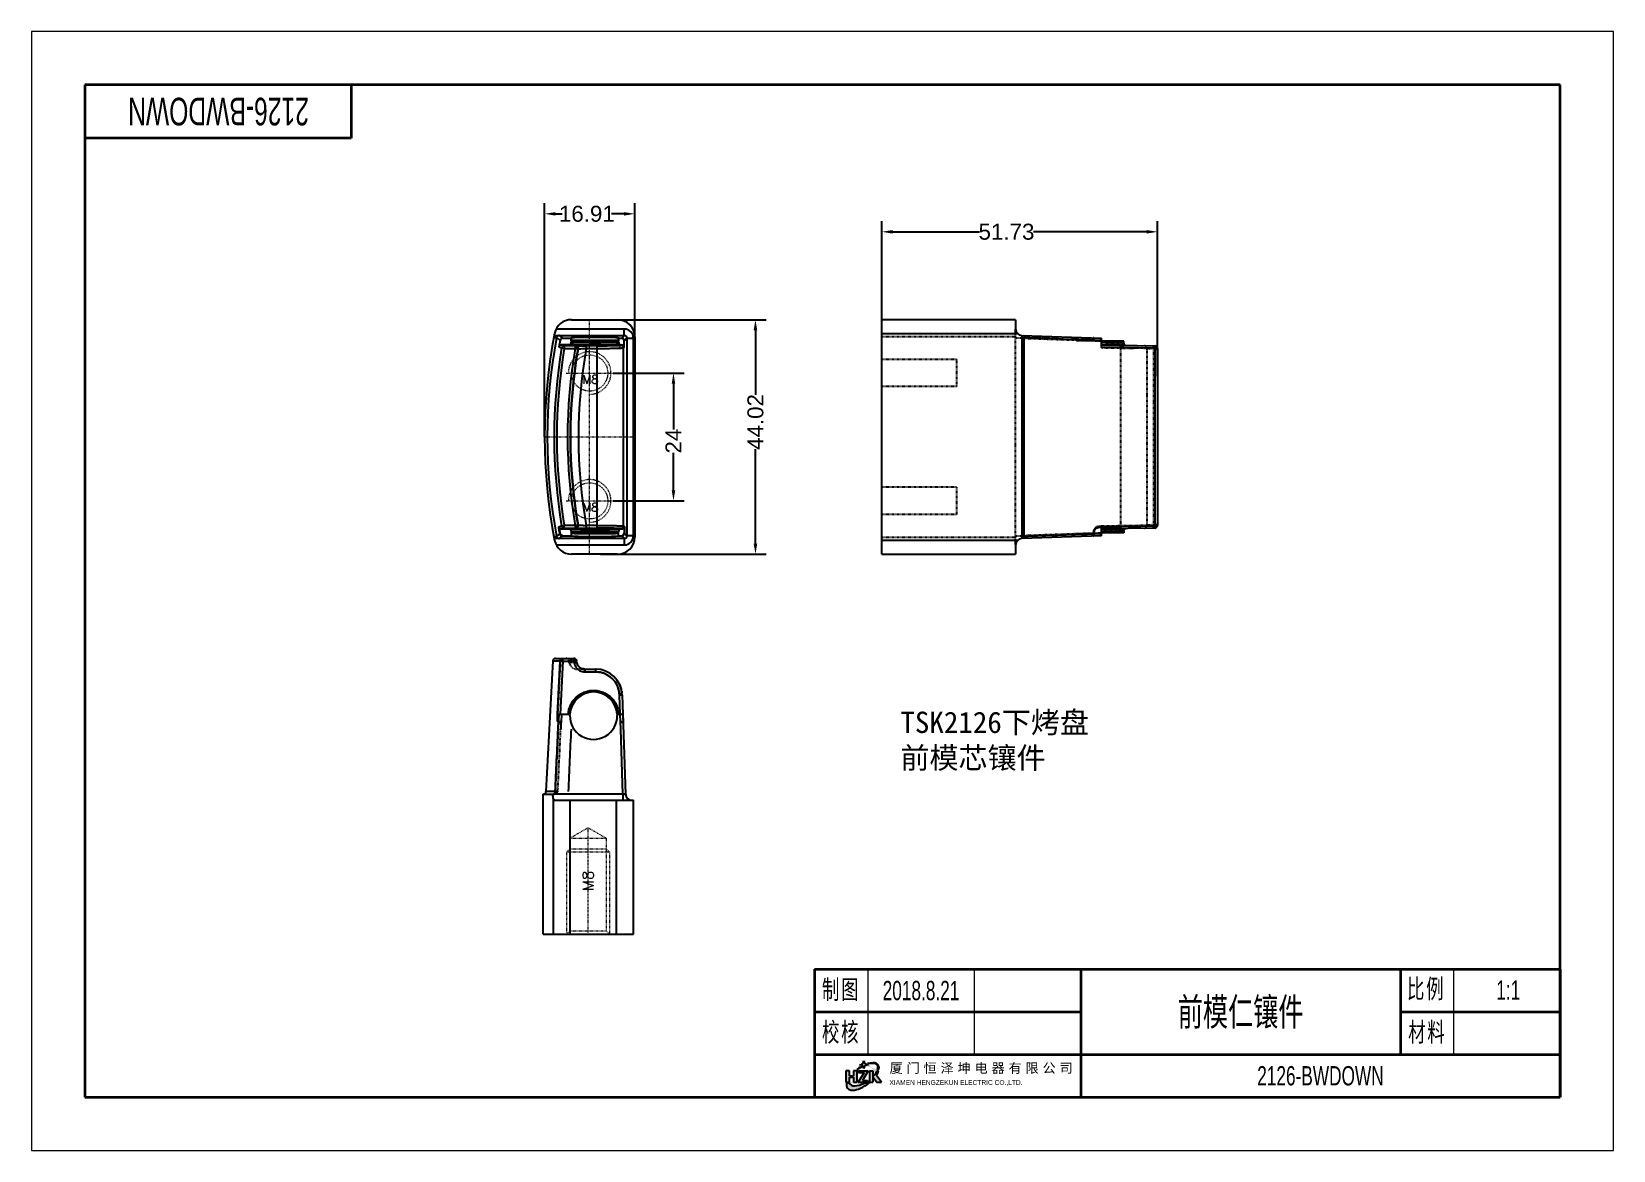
# Model space of a CAD drawing. Header units: inches. Extents: x -1272 to 960, y 895 to 1216.
# Drawn here: x 313.2 to 610.2, y 897 to 1107 of the extents above; entities that cross this region are included whole.
import ezdxf
from ezdxf.enums import TextEntityAlignment as Align

# ---------------------------------------------------------------- set-up
doc = ezdxf.new("R2010")
doc.units = ezdxf.units.IN
doc.header["$MEASUREMENT"] = 0
doc.linetypes.add('CENTER', pattern=[0.6, 0.375, -0.075, 0.075, -0.075])
doc.linetypes.add('HIDDEN', pattern=[0.2, 0.1, -0.1])
doc.layers.add('22', color=7, linetype='Continuous')
for name, color, linetype, lineweight in [('center', 1, 'CENTER', 9), ('dim', 82, 'Continuous', 9), ('screw', 33, 'Continuous', 13), ('文字层', 3, 'Continuous', 18), ('粗实线层', 7, 'Continuous', 35), ('细实线层', 7, 'Continuous', 18)]:
    doc.layers.add(name, color=color, linetype=linetype, lineweight=lineweight)
doc.styles.get("Standard").update_dxf_attribs({"font": 'arial.ttf'})
doc.styles.add('TXT', font='txt.shx', dxfattribs={"bigfont": 'gbcbig.shx'})
doc.styles.add('标准', font='FSGB2312.ttf', dxfattribs={"width": 0.667})
doc.dimstyles.new('副本 STANDARD', dxfattribs={"dimtxt": 6, "dimasz": 4, "dimexe": 2, "dimexo": 0, "dimgap": 0, "dimtad": 0, "dimdsep": 46, "dimlunit": 6, "dimtxsty": 'Standard', "dimcen": 0, "dimclrd": 4, "dimclre": 4, "dimclrt": 6, "dimazin": 2, "dimtfac": 2, "dimtofl": 0, "dimtmove": 1, "dimatfit": 3, "dimfxl": 0, "dimtolj": 1, "dimtzin": 0, "dimarcsym": 0})

msp = doc.modelspace()

# ---------------------------------------------------------------- texts
at = {"insert": (476.37, 979.31), "char_height": 4, "width": 66.35895, "attachment_point": 1}
msp.add_mtext('{\\fSimSun|b0|i0|c134|p2;TSK2126下烤盘\\P前模芯镶件}', dxfattribs=at)
at = {"layer": 'screw', "color": 222, "linetype": 'HIDDEN', "ltscale": 0.497582, "style": 'TXT'}
msp.add_text('M8', height=2, rotation=90, dxfattribs=at).set_placement((417.724, 947.554), align=Align.MIDDLE)

# ---------------------------------------------------------------- blocks, each defined once
blk = doc.blocks.new('*D9')
at = {"layer": 'Defpoints', "color": 0, "transparency": 16777216}
for p in [(472.9, 1069.39), (472.9, 1052.89), (524.63, 1042.31)]:
    blk.add_point(p, dxfattribs=at)
at = {"layer": 'dim', "color": 4, "lineweight": -2, "transparency": 16777216}
for p, q in [((472.9, 1052.89), (472.9, 1071.39)), ((474.9, 1069.39), (491.23, 1069.39)), ((522.63, 1069.39), (501.36, 1069.39)), ((524.63, 1042.31), (524.63, 1071.39))]:
    blk.add_line(p, q, dxfattribs=at)
at = {"layer": 'dim', "color": 4, "transparency": 16777216}
for points in [[(474.9, 1069.72), (474.9, 1069.06), (472.9, 1069.39)], [(522.63, 1069.72), (522.63, 1069.06), (524.63, 1069.39)]]:
    blk.add_solid(points, dxfattribs=at)
at = {"layer": 'dim', "color": 6, "transparency": 16777216, "insert": (496.29, 1069.39), "char_height": 5, "attachment_point": 5}
blk.add_mtext('\\A1;{\\H0.6x;51.73}', dxfattribs=at)
blk = doc.blocks.new('screw_m8_g')
at = {"layer": 'screw', "color": 1, "linetype": 'CENTER', "ltscale": 0.248791}
for p, q in [((0, -4.4), (0, 4.4)), ((-4.4, 0), (4.4, 0))]:
    blk.add_line(p, q, dxfattribs=at)
at = {"layer": 'screw', "color": 33, "linetype": 'HIDDEN', "ltscale": 0.248791}
blk.add_circle((0, 0), 3.4, dxfattribs=at)
at = {"layer": 'screw', "color": 92, "linetype": 'HIDDEN', "ltscale": 0.248791}
blk.add_arc((0, 0), 4, 270, 180, dxfattribs=at)
at = {"layer": 'screw', "color": 6, "style": 'TXT'}
blk.add_text('M8', height=1.6, dxfattribs=at).set_placement((-1.36, -2))
blk = doc.blocks.new('*D10')
at = {"layer": 'Defpoints', "color": 0, "transparency": 16777216}
for p in [(422.43, 1042.88), (422.43, 1018.88), (433.76, 1018.88)]:
    blk.add_point(p, dxfattribs=at)
at = {"layer": 'dim', "color": 4, "lineweight": -2, "transparency": 16777216}
for p, q in [((422.43, 1042.88), (435.76, 1042.88)), ((433.76, 1040.88), (433.76, 1032.26)), ((433.76, 1020.88), (433.76, 1027.93)), ((422.43, 1018.88), (435.76, 1018.88))]:
    blk.add_line(p, q, dxfattribs=at)
at = {"layer": 'dim', "color": 4, "transparency": 16777216}
for points in [[(433.43, 1040.88), (434.09, 1040.88), (433.76, 1042.88)], [(433.43, 1020.88), (434.09, 1020.88), (433.76, 1018.88)]]:
    blk.add_solid(points, dxfattribs=at)
at = {"layer": 'dim', "color": 6, "transparency": 16777216, "insert": (433.76, 1030.1), "char_height": 5, "attachment_point": 5, "rotation": 90}
blk.add_mtext('\\A1;{\\H0.6x;24}', dxfattribs=at)
blk = doc.blocks.new('*D11')
at = {"layer": 'Defpoints', "color": 0, "transparency": 16777216}
for p in [(418.93, 1052.89), (420.06, 1008.87), (449.16, 1008.87)]:
    blk.add_point(p, dxfattribs=at)
at = {"layer": 'dim', "color": 4, "lineweight": -2, "transparency": 16777216}
for p, q in [((418.93, 1052.89), (451.16, 1052.89)), ((449.16, 1050.89), (449.16, 1038.8)), ((449.16, 1010.87), (449.16, 1028.59)), ((420.06, 1008.87), (451.16, 1008.87))]:
    blk.add_line(p, q, dxfattribs=at)
at = {"layer": 'dim', "color": 4, "transparency": 16777216}
for points in [[(448.82, 1050.89), (449.49, 1050.89), (449.16, 1052.89)], [(448.82, 1010.87), (449.49, 1010.87), (449.16, 1008.87)]]:
    blk.add_solid(points, dxfattribs=at)
at = {"layer": 'dim', "color": 6, "transparency": 16777216, "insert": (449.16, 1033.69), "char_height": 5, "attachment_point": 5, "rotation": 90}
blk.add_mtext('\\A1;{\\H0.6x;44.02}', dxfattribs=at)
blk = doc.blocks.new('*D12')
at = {"layer": 'Defpoints', "color": 0, "transparency": 16777216}
for p in [(409.57, 1072.76), (409.57, 1030.88), (426.48, 1030.88)]:
    blk.add_point(p, dxfattribs=at)
at = {"layer": 'dim', "color": 4, "lineweight": -2, "transparency": 16777216}
for p, q in [((409.57, 1030.88), (409.57, 1074.76)), ((411.57, 1072.76), (412.87, 1072.76)), ((424.48, 1072.76), (422.13, 1072.76)), ((426.48, 1030.88), (426.48, 1074.76))]:
    blk.add_line(p, q, dxfattribs=at)
at = {"layer": 'dim', "color": 4, "transparency": 16777216}
for points in [[(411.57, 1073.09), (411.57, 1072.43), (409.57, 1072.76)], [(424.48, 1073.09), (424.48, 1072.43), (426.48, 1072.76)]]:
    blk.add_solid(points, dxfattribs=at)
at = {"layer": 'dim', "color": 6, "transparency": 16777216, "insert": (417.5, 1072.76), "char_height": 5, "attachment_point": 5}
blk.add_mtext('\\A1;{\\H0.6x;16.91}', dxfattribs=at)
blk = doc.blocks.new('A4图框')
at = {"layer": '粗实线层'}
for p, q in [((-138.5, 95), (-138.5, -95)), ((138.5, 95), (-138.5, 95)), ((-88.5, 95), (-88.5, 85)), ((138.5, -95), (138.5, 95)), ((-88.5, 85), (-138.5, 85)), ((-138.5, -95), (138.5, -95))]:
    blk.add_line(p, q, dxfattribs=at)
at = {"layer": '细实线层'}
for p, q in [((148.5, 105), (-148.5, 105)), ((-148.5, 105), (-148.5, -105)), ((148.5, -105), (148.5, 105)), ((-148.5, -105), (148.5, -105))]:
    blk.add_line(p, q, dxfattribs=at)
at = {"layer": '文字层', "style": '标准', "width": 0.667}
blk.add_attdef('图纸编号', text='', height=5.19, rotation=180, dxfattribs=at).set_placement((-113.41, 90), align=Align.MIDDLE_CENTER)
blk = doc.blocks.new('A4标题栏')
h = blk.add_hatch(color=3)
h.dxf.hatch_style = 1
h.paths.add_polyline_path([(-132, 4.92), (-132.71, 4.92), (-132.71, 4.01), (-133.41, 4.01), (-133.41, 4.92), (-134.11, 4.92), (-134.11, 2.82), (-133.41, 2.82), (-133.41, 3.73), (-132.71, 3.73), (-132.71, 2.82), (-132, 2.82)])
h.paths.add_polyline_path([(-129.9, 4.92), (-131.74, 4.92), (-131.74, 4.64), (-130.67, 4.64), (-131.83, 2.82), (-130.07, 2.82), (-130.07, 3.1), (-131.02, 3.1)])
h.paths.add_polyline_path([(-129.02, 4.92), (-129.67, 4.92), (-129.67, 2.82), (-129.02, 2.82)])
edge = h.paths.add_edge_path()
edge.add_ellipse((-130.95, 3.87), major_axis=(-2.89, -2.17), ratio=0.475526, start_angle=127.0084, end_angle=146.5686)
edge.add_line((-127.97, 4.92), (-128.25, 4.92))
edge.add_ellipse((-130.78, 4.22), major_axis=(-2.55, -1.75), ratio=0.462381, start_angle=113.418, end_angle=143.4361, ccw=False)
edge.add_line((-129.02, 3.83), (-128.29, 2.82))
edge.add_line((-128.29, 2.82), (-127.44, 2.82))
edge.add_line((-127.44, 2.82), (-128.39, 4.08))
h.paths.add_polyline_path([(-129.95, 6.08, -0.414214), (-130.71, 6.84, -0.414214), (-131.47, 6.08, -0.414214), (-130.71, 5.32, -0.414214)])
h = blk.add_hatch(color=3)
h.dxf.hatch_style = 1
edge = h.paths.add_edge_path()
edge.add_ellipse((-130.78, 4.22), major_axis=(-2.55, -1.75), ratio=0.462381, start_angle=259.9884, end_angle=277.0287, ccw=False)
edge.add_arc((-131.47, 5.32), 0.495, 47.0815, 59.7575)
edge.add_ellipse((-130.95, 3.87), major_axis=(-2.89, -2.17), ratio=0.475526, start_angle=255.3223, end_angle=271.8023)
edge.add_line((-132.07, 5.18), (-131.89, 5.18))
edge = h.paths.add_edge_path()
edge.add_ellipse((-130.95, 3.87), major_axis=(-2.89, -2.17), ratio=0.475526, start_angle=152.9499, end_angle=232.8461)
edge.add_arc((-129.74, 6.93), 0.709, 246.2468, 261.3719)
edge.add_ellipse((-130.78, 4.22), major_axis=(-2.55, -1.75), ratio=0.462381, start_angle=150.9505, end_angle=232.0867, ccw=False)
edge.add_line((-128.15, 5.18), (-127.9, 5.18))
edge = h.paths.add_edge_path()
edge.add_ellipse((-130.95, 3.87), major_axis=(-2.89, -2.17), ratio=0.475526, start_angle=330.9377, end_angle=453.8146)
edge.add_line((-129.73, 2.64), (-130.63, 2.64))
edge.add_ellipse((-130.78, 4.22), major_axis=(-2.55, -1.75), ratio=0.462381, start_angle=352.501, end_angle=435.4781, ccw=False)
edge.add_line((-133.41, 2.64), (-133.98, 2.64))
h.paths.add_polyline_path([(-124.92, 1.33), (-97.75, 1.33), (-97.75, 2.79), (-124.92, 2.79)], flags=9)
h.paths.add_polyline_path([(-125.19, 3.38), (-97.3, 3.38), (-97.3, 6.3), (-125.19, 6.3)], flags=9)
at = {"color": 3}
for p, q in [((-133.41, 4.92), (-134.11, 4.92)), ((-134.11, 4.92), (-134.11, 2.82)), ((-133.41, 4.01), (-133.41, 4.92)), ((-133.41, 4.01), (-132.71, 4.01)), ((-133.41, 2.82), (-133.41, 3.73)), ((-133.41, 3.73), (-132.71, 3.73)), ((-132.71, 4.92), (-132.71, 4.01)), ((-132, 4.92), (-132.71, 4.92)), ((-132.71, 3.73), (-132.71, 2.82)), ((-132.07, 5.18), (-131.89, 5.18)), ((-132, 2.82), (-132, 4.92)), ((-130.67, 4.64), (-131.83, 2.82)), ((-131.74, 4.92), (-129.9, 4.92)), ((-131.74, 4.92), (-131.74, 4.64)), ((-131.74, 4.64), (-130.67, 4.64)), ((-129.9, 4.92), (-131.02, 3.1)), ((-131.02, 3.1), (-130.07, 3.1)), ((-130.07, 3.1), (-130.07, 2.82)), ((-129.67, 4.92), (-129.02, 4.92)), ((-129.67, 4.92), (-129.67, 2.82)), ((-129.02, 4.92), (-129.02, 2.82)), ((-129.02, 3.83), (-128.29, 2.82)), ((-127.44, 2.82), (-128.39, 4.08)), ((-128.25, 4.92), (-127.97, 4.92)), ((-128.15, 5.18), (-127.9, 5.18)), ((-134.11, 2.82), (-133.41, 2.82)), ((-132.71, 2.82), (-132, 2.82)), ((-131.83, 2.82), (-130.07, 2.82)), ((-129.67, 2.82), (-129.02, 2.82)), ((-128.29, 2.82), (-127.44, 2.82))]:
    blk.add_line(p, q, dxfattribs=at)
for points in [[(-133.41, 2.64), (-133.98, 2.64)], [(-129.73, 2.64), (-130.63, 2.64)]]:
    blk.add_lwpolyline(points, dxfattribs=at)
for centre, radius, start, end in [((-131.47, 6.84), 0.758, 270, 0), ((-131.47, 5.32), 0.758, 0, 90), ((-129.95, 6.84), 0.758, 180, 270), ((-129.95, 5.32), 0.758, 90, 180), ((-129.74, 6.93), 0.709, 246.2468, 261.3719), ((-131.47, 5.32), 0.495, 47.0815, 59.7575)]:
    blk.add_arc(centre, radius, start, end, dxfattribs=at)
for centre, major_axis, ratio, start_param, end_param in [((-130.95, 3.87), (-2.89, -2.17), 0.475526, 2.66948, 4.06393), ((-130.78, 4.22), (-2.55, -1.75), 0.462381, 2.634582, 4.050677), ((-130.95, 3.87), (-2.89, -2.17), 0.475526, 4.456214, 4.743846), ((-130.78, 4.22), (-2.55, -1.75), 0.462381, 4.537653, 4.835062), ((-130.78, 4.22), (-2.55, -1.75), 0.462381, 1.979518, 2.503433), ((-130.95, 3.87), (-2.89, -2.17), 0.475526, 2.216715, 2.558104), ((-130.95, 3.87), (-2.89, -2.17), 0.475526, 5.775953, 7.920559), ((-130.78, 4.22), (-2.55, -1.75), 0.462381, 6.152303, 7.600527)]:
    blk.add_ellipse(centre, major_axis=major_axis, ratio=ratio, start_param=start_param, end_param=end_param, dxfattribs=at)
at = {"layer": '粗实线层'}
for p, q in [((-140, 24), (-140, 0)), ((-140, 24), (0, 24)), ((-90, 24), (-90, 0)), ((-30, 24), (-30, 8)), ((0, 24), (0, 0)), ((0, 24), (0, 8)), ((-140, 16), (-90, 16)), ((-30, 16), (0, 16)), ((-140, 8), (0, 8)), ((-140, 0), (0, 0))]:
    blk.add_line(p, q, dxfattribs=at)
at = {"layer": '细实线层'}
for p, q in [((-130, 24), (-130, 8)), ((-110, 24), (-110, 8)), ((-20, 24), (-20, 8))]:
    blk.add_line(p, q, dxfattribs=at)
at = {"color": 3, "attachment_point": 1}
for s, insert, char_height in [('{\\f汉仪综艺体简|b0|i0|c134|p49;\\T1.3;厦门恒泽坤电器有限公司}', (-125.9, 6.35), 1.8), ('{\\f汉仪综艺体简|b0|i0|c134|p49;XIAMEN HENGZEKUN ELECTRIC CO.,LTD.}', (-125.93, 3.19), 0.9)]:
    blk.add_mtext_dynamic_manual_height_columns(s, width=1520, gutter_width=12.5, heights=[0], dxfattribs=dict(at, insert=insert, char_height=char_height))
at = {"layer": '文字层', "char_height": 3.597, "width": 18, "attachment_point": 5, "line_spacing_factor": 0.963108, "style": '标准'}
for s, insert in [('\\T1.1;制图', (-135, 20)), ('{\\T1.1;比例}', (-25.15, 20.14)), ('\\T1.1;校核', (-135, 12)), ('{\\T1.1;材料}', (-24.93, 12.02))]:
    blk.add_mtext(s, dxfattribs=dict(at, insert=insert))
at = {"layer": '文字层', "style": '标准', "width": 0.667}
for tag, height, p in [('制图签名', 3.63, (-120, 20)), ('制图日期', 3.63, (-100, 20)), ('图纸比例', 3.63, (-9.73, 20.09)), ('图纸名称', 5.19, (-60, 16)), ('校核签名', 3.63, (-120, 12)), ('校核日期', 3.63, (-100, 12)), ('材料', 3.63, (-9.94, 12.38)), ('图纸编号', 3.63, (-45, 4))]:
    blk.add_attdef(tag, text='', height=height, dxfattribs=at).set_placement(p, align=Align.MIDDLE_CENTER)

# ---------------------------------------------------------------- dimensions: what is measured, and where the dimension line sits
at = {"layer": 'dim'}
for base, p1, p2, picture, middle in [((409.569, 1072.761), (426.481, 1030.88), (409.569, 1030.88), '*D12', (417.5, 1072.761)), ((472.9, 1069.389), (524.633, 1042.307), (472.9, 1052.889), '*D9', (496.295, 1069.389))]:
    dim = msp.add_linear_dim(base=base, p1=p1, p2=p2, text='{\\H0.6x;<>}', dimstyle='副本 STANDARD', override={"dimtxt": 5, "dimasz": 2}, dxfattribs=at)
    dim.commit()
    dim.dimension.update_dxf_attribs({"geometry": picture, "text_midpoint": middle, "dimtype": 160})
for base, p1, p2, picture, middle in [((449.156, 1008.87), (418.934, 1052.889), (420.063, 1008.87), '*D11', (449.156, 1033.692)), ((433.76, 1018.88), (422.425, 1042.88), (422.425, 1018.88), '*D10', (433.76, 1030.097))]:
    dim = msp.add_linear_dim(base=base, p1=p1, p2=p2, angle=90, text='{\\H0.6x;<>}', dimstyle='副本 STANDARD', override={"dimtxt": 5, "dimasz": 2}, dxfattribs=at)
    dim.commit()
    dim.dimension.update_dxf_attribs({"geometry": picture, "text_midpoint": middle, "dimtype": 160})

# ---------------------------------------------------------------- linework, layer by layer
at = {"layer": '22', "color": 7, "linetype": 'Continuous'}
for p, q in [((414.587, 1052.889), (423.281, 1052.889)), ((472.9, 1008.87), (472.9, 1052.889)), ((498, 1052.889), (472.9, 1052.889)), ((498, 1052.889), (498, 1051.139)), ((411.375, 1049.934), (411.439, 1049.934)), ((411.511, 1049.934), (411.546, 1049.934)), ((411.546, 1049.934), (424.524, 1049.934)), ((424.524, 1051.139), (411.734, 1051.139)), ((412.261, 1049.167), (412.148, 1049.251)), ((412.301, 1049.917), (412.846, 1049.508)), ((412.355, 1049.099), (412.349, 1049.103)), ((412.484, 1048.999), (412.415, 1049.051)), ((412.907, 1049.463), (412.979, 1049.411)), ((412.979, 1049.411), (414.542, 1049.411)), ((414.553, 1049.418), (414.542, 1049.411)), ((414.551, 1048.951), (414.542, 1049.411)), ((414.542, 1048.949), (414.553, 1048.951)), ((414.551, 1048.951), (414.56, 1048.657)), ((414.553, 1049.418), (414.553, 1049.42)), ((414.553, 1049.418), (414.553, 1048.951)), ((423.445, 1048.657), (423.455, 1048.951)), ((423.453, 1048.951), (423.453, 1049.418)), ((423.464, 1049.411), (423.453, 1049.418)), ((423.453, 1048.951), (423.464, 1048.949)), ((423.464, 1049.411), (423.455, 1048.951)), ((423.464, 1049.411), (424, 1049.411)), ((424, 1049.411), (424.102, 1049.508)), ((424.102, 1049.508), (424.524, 1049.934)), ((424.6, 1049.011), (424.503, 1048.908)), ((424.503, 1047.645), (424.503, 1048.908)), ((424.524, 1049.934), (424.524, 1051.139)), ((425.026, 1049.432), (424.6, 1049.011)), ((425.026, 1049.432), (425.026, 1012.328)), ((425.026, 1049.432), (426.231, 1049.432)), ((426.231, 1012.328), (426.231, 1049.432)), ((426.481, 1049.689), (426.481, 1012.07)), ((472.9, 1050.302), (498.338, 1050.302)), ((499.156, 1049.934), (499.156, 1011.825)), ((499.164, 1049.934), (514.146, 1049.411)), ((499.632, 1012.259), (499.632, 1049.5)), ((509.372, 1049.167), (506.955, 1049.251)), ((511.374, 1049.099), (511.25, 1049.103)), ((514.146, 1048.999), (512.67, 1049.051)), ((518.338, 1048.89), (514.145, 1048.949)), ((514.146, 1047.73), (514.146, 1049.411)), ((518.338, 1048.577), (518.338, 1048.89)), ((412.761, 1047.555), (412.259, 1047.73)), ((412.755, 1048.148), (413.256, 1047.973)), ((414.257, 1048.148), (412.755, 1048.148)), ((413.257, 1047.471), (412.761, 1047.555)), ((413.256, 1047.973), (413.256, 1047.471)), ((415.301, 1047.973), (413.256, 1047.973)), ((413.257, 1047.471), (415.301, 1047.471)), ((414.257, 1048.148), (414.414, 1048.304)), ((415.301, 1047.973), (415.364, 1047.979)), ((415.301, 1047.973), (415.301, 1047.471)), ((415.788, 1047.386), (415.301, 1047.471)), ((415.852, 1047.392), (415.788, 1047.386)), ((417.379, 1048.008), (417.379, 1047.506)), ((419.355, 1048.008), (417.379, 1048.008)), ((417.381, 1047.506), (419.354, 1047.506)), ((419.354, 1048.008), (419.354, 1013.751)), ((423.592, 1048.304), (423.749, 1048.148)), ((423.749, 1048.148), (424, 1048.148)), ((423.874, 1048.085), (424, 1048.148)), ((424.503, 1047.645), (424.376, 1047.582)), ((424.376, 1014.177), (424.376, 1047.582)), ((514.146, 1048.304), (518.481, 1048.226)), ((514.146, 1048.148), (524.139, 1047.973)), ((524.157, 1047.555), (514.146, 1047.73)), ((518.635, 1048.069), (518.481, 1048.226)), ((524.157, 1047.555), (524.157, 1014.205)), ((524.633, 1047.471), (524.633, 1014.289)), ((412.261, 1013.924), (412.286, 1013.933)), ((412.36, 1013.011), (412.375, 1013.014)), ((413.256, 1013.786), (412.755, 1013.612)), ((412.755, 1013.612), (414.257, 1013.612)), ((412.761, 1014.205), (413.257, 1014.289)), ((413.256, 1013.786), (413.256, 1014.289)), ((413.256, 1013.786), (415.301, 1013.786)), ((415.301, 1014.289), (413.257, 1014.289)), ((414.414, 1013.455), (414.257, 1013.612)), ((414.542, 1012.81), (414.542, 1012.349)), ((414.553, 1012.807), (414.542, 1012.81)), ((414.56, 1013.102), (414.551, 1012.807)), ((414.553, 1012.807), (414.553, 1012.341)), ((415.301, 1014.289), (415.788, 1014.373)), ((415.301, 1014.289), (415.301, 1013.786)), ((415.364, 1013.78), (415.301, 1013.786)), ((415.788, 1014.373), (415.852, 1014.367)), ((417.376, 1013.751), (419.355, 1013.751)), ((419.354, 1014.253), (417.381, 1014.253)), ((423.455, 1012.807), (423.445, 1013.102)), ((423.464, 1012.81), (423.453, 1012.807)), ((423.453, 1012.341), (423.453, 1012.807)), ((423.464, 1012.349), (423.464, 1012.81)), ((423.749, 1013.612), (423.592, 1013.455)), ((423.749, 1013.612), (424, 1013.612)), ((424, 1013.612), (423.874, 1013.675)), ((424.376, 1014.177), (424.52, 1014.105)), ((424.493, 1014.014), (424.493, 1012.841)), ((424.51, 1014.006), (424.493, 1014.014)), ((424.493, 1012.841), (424.541, 1012.793)), ((424.541, 1013.1), (424.541, 1012.793)), ((424.541, 1013.1), (424.555, 1013.1)), ((424.555, 1012.799), (424.541, 1012.799)), ((424.555, 1012.794), (424.555, 1013.1)), ((424.555, 1012.794), (424.6, 1012.749)), ((512.67, 1013.011), (512.67, 1012.704)), ((512.769, 1012.704), (512.769, 1013.014)), ((513.657, 1013.924), (514.146, 1013.933)), ((518.338, 1012.868), (514.145, 1012.81)), ((514.146, 1012.349), (514.146, 1013.932)), ((524.139, 1013.786), (514.146, 1013.612)), ((518.481, 1013.533), (514.146, 1013.455)), ((518.338, 1013.183), (518.338, 1012.868)), ((518.481, 1013.533), (518.635, 1013.69)), ((411.439, 1011.825), (411.375, 1011.825)), ((411.546, 1011.825), (411.511, 1011.825)), ((424.524, 1011.825), (411.546, 1011.825)), ((411.734, 1010.62), (424.524, 1010.62)), ((412.427, 1012.71), (412.415, 1012.708)), ((412.431, 1012.708), (412.427, 1012.71)), ((412.431, 1012.704), (412.496, 1012.752)), ((412.98, 1012.349), (412.908, 1012.297)), ((412.98, 1012.349), (414.542, 1012.349)), ((414.553, 1012.341), (414.542, 1012.349)), ((423.464, 1012.349), (423.453, 1012.341)), ((423.464, 1012.349), (424, 1012.349)), ((424.102, 1012.252), (424, 1012.349)), ((424.524, 1011.825), (424.102, 1012.252)), ((424.524, 1011.825), (424.524, 1010.62)), ((424.6, 1012.749), (425.026, 1012.328)), ((426.231, 1012.328), (425.026, 1012.328)), ((498.338, 1011.457), (472.9, 1011.457)), ((498, 1010.62), (498, 1008.87)), ((514.146, 1012.349), (499.164, 1011.825)), ((512.769, 1012.704), (514.146, 1012.752)), ((423.281, 1008.87), (414.587, 1008.87)), ((472.9, 1008.87), (498, 1008.87)), ((411.608, 989.305), (415.051, 989.305)), ((413.006, 988.811), (413.006, 989.305)), ((415.051, 989.305), (415.051, 988.811)), ((411.106, 988.828), (409.821, 964.304)), ((411.106, 988.828), (412.511, 988.828)), ((413.006, 988.811), (412.505, 978.817)), ((413.006, 988.811), (415.051, 988.811)), ((415.114, 988.462), (415.051, 988.811)), ((415.608, 988.543), (415.545, 988.892)), ((416.135, 987.65), (415.87, 987.932)), ((417.127, 987.295), (416.837, 987.322)), ((417.127, 987.295), (417.126, 986.801)), ((417.126, 987.295), (419.104, 987.295)), ((417.126, 986.801), (419.105, 986.801)), ((419.104, 987.295), (419.104, 986.801)), ((423.75, 978.817), (423.624, 982.436)), ((424.126, 982.445), (424.776, 963.836)), ((411.985, 978.329), (412.009, 978.819)), ((412.011, 978.329), (412.036, 978.817)), ((412.036, 978.817), (414.292, 978.817)), ((412.11, 977.341), (412.166, 977.341)), ((412.181, 977.44), (412.125, 977.44)), ((412.181, 977.44), (412.246, 978.817)), ((412.73, 978.817), (412.658, 977.339)), ((414.303, 978.608), (414.292, 978.817)), ((423.214, 978.817), (423.203, 978.609)), ((423.214, 978.817), (424.243, 978.817)), ((423.852, 976.046), (423.75, 978.817)), ((424.243, 978.817), (424.291, 977.432)), ((424.274, 963.836), (423.852, 976.046)), ((409.319, 937.572), (409.319, 963.828)), ((409.319, 963.828), (411.189, 963.828)), ((411.554, 964.304), (409.821, 964.304)), ((411.196, 963.01), (411.196, 937.572)), ((424.274, 963.836), (411.296, 963.836)), ((411.484, 962.672), (426.231, 962.672)), ((414.337, 937.572), (414.337, 962.672)), ((423.031, 962.672), (423.031, 937.572)), ((424.274, 963.836), (424.274, 962.672)), ((426.231, 937.572), (426.231, 962.672)), ((409.319, 937.572), (426.231, 937.572))]:
    msp.add_line(p, q, dxfattribs=at)
at = {"layer": '22', "color": 8, "linetype": 'HIDDEN'}
for p, q in [((414.553, 1048.952), (414.553, 1048.951)), ((423.453, 1049.42), (423.453, 1049.418)), ((423.453, 1048.951), (423.453, 1048.952)), ((498, 1049.689), (472.9, 1049.689)), ((498, 1010.62), (498, 1051.139)), ((499.164, 1049.432), (498, 1049.432)), ((499.164, 1049.432), (499.164, 1012.328)), ((499.164, 1049.432), (511.374, 1049.011)), ((509.438, 1049.014), (509.438, 1049.575)), ((509.438, 1049.014), (514.146, 1048.949)), ((511.374, 1049.011), (514.146, 1048.908)), ((513.936, 1049.418), (513.936, 1048.951)), ((514.146, 1047.645), (514.146, 1047.73)), ((514.146, 1047.645), (518.474, 1047.571)), ((517.773, 1014.177), (517.773, 1047.582)), ((518.474, 1047.571), (518.932, 1047.564)), ((518.932, 1047.564), (519.764, 1047.551)), ((519.764, 1047.551), (519.973, 1047.548)), ((519.973, 1047.548), (520.301, 1047.543)), ((520.301, 1047.542), (520.301, 1047.657)), ((522.623, 1047.506), (520.301, 1047.543)), ((522.623, 1047.506), (522.623, 1014.253)), ((523.869, 1047.392), (523.869, 1014.367)), ((523.869, 1047.392), (524.218, 1047.386)), ((524.218, 1014.373), (524.218, 1047.386)), ((487, 1045.43), (472.9, 1045.43)), ((487, 1040.33), (487, 1045.43)), ((487, 1040.33), (472.9, 1040.33)), ((487, 1021.43), (472.9, 1021.43)), ((487, 1016.33), (487, 1021.43)), ((487, 1016.33), (472.9, 1016.33)), ((414.553, 1012.806), (414.553, 1012.807)), ((423.453, 1012.807), (423.453, 1012.806)), ((512.661, 1012.794), (499.164, 1012.328)), ((509.438, 1012.744), (514.146, 1012.81)), ((512.661, 1012.794), (512.661, 1013.1)), ((512.76, 1013.1), (512.661, 1013.1)), ((512.661, 1012.799), (512.76, 1012.799)), ((512.76, 1013.1), (512.76, 1012.793)), ((514.146, 1012.841), (512.76, 1012.793)), ((517.773, 1014.177), (513.648, 1014.105)), ((513.65, 1014.006), (514.146, 1014.014)), ((513.936, 1012.807), (513.936, 1012.341)), ((514.146, 1014.014), (514.146, 1013.932)), ((522.623, 1014.253), (517.773, 1014.177)), ((524.218, 1014.373), (523.869, 1014.367)), ((414.553, 1012.34), (414.553, 1012.341)), ((423.453, 1012.341), (423.453, 1012.34)), ((472.9, 1012.07), (498, 1012.07)), ((498, 1012.328), (499.164, 1012.328)), ((509.438, 1012.744), (509.438, 1012.184)), ((412.511, 988.828), (412.009, 978.817)), ((414.179, 988.54), (414.118, 988.889)), ((415.538, 988.889), (414.118, 988.889)), ((415.602, 988.54), (414.179, 988.54)), ((415.538, 988.889), (415.602, 988.54)), ((415.608, 988.543), (415.602, 988.54)), ((417.126, 987.295), (415.664, 987.295)), ((415.686, 988.268), (415.686, 988.268)), ((416.839, 987.322), (416.838, 987.322)), ((417.129, 986.801), (417.129, 987.295)), ((423.34, 984.973), (423.324, 984.973)), ((412.009, 978.817), (412.036, 978.817)), ((412.234, 978.817), (412.165, 977.341)), ((414.164, 978.817), (414.165, 978.841)), ((414.31, 978.817), (414.292, 978.817)), ((423.195, 978.817), (423.214, 978.817)), ((423.341, 978.84), (423.342, 978.817)), ((424.253, 978.817), (424.243, 978.817)), ((412.099, 975.922), (412.011, 974.043)), ((412.051, 964.313), (412.596, 976.046)), ((412.105, 976.046), (412.099, 975.922)), ((411.897, 971.627), (411.554, 964.304)), ((412.011, 974.043), (411.898, 971.627))]:
    msp.add_line(p, q, dxfattribs=at)
at = {"layer": '22', "color": 7, "linetype": 'Continuous'}
for points in [[(518.481, 1048.226), (518.454, 1048.256), (518.377, 1048.382), (518.34, 1048.526), (518.338, 1048.577)], [(518.338, 1013.183), (518.34, 1013.234), (518.377, 1013.377), (518.454, 1013.503), (518.481, 1013.533)], [(415.87, 987.932), (415.686, 988.269), (415.608, 988.543)], [(416.838, 987.322), (416.464, 987.442), (416.134, 987.651)]]:
    msp.add_lwpolyline(points, dxfattribs=at)
for centre, radius, start, end in [((414.587, 1049.689), 3.2, 90, 168.95924), ((423.281, 1049.689), 3.2, 0, 90), ((510.988, 1030.88), 101.419, 168.95924, 191.04076), ((510.988, 1030.88), 100.917, 169.36726, 190.63274), ((412.291, 1049.418), 0.996, 150.46824, 170.24387), ((412.324, 1049.4), 1.033, 148.86756, 150.51826), ((411.437, 1031.696), 18.238, 89.76959, 89.99346), ((510.988, 1030.88), 100.156, 169.57698, 170.31442), ((412.978, 1048.908), 0.502, 89.96176, 169.5643), ((414.062, 1048.658), 0.499, 314.93066, 359.98986), ((423.944, 1048.658), 0.499, 180.01236, 225.06875), ((424.524, 1049.432), 1.707, 359.98566, 90.01458), ((424.526, 1049.434), 0.5, 359.7763, 90.2237), ((499.206, 1051.139), 1.206, 180, 267.61198), ((510.988, 1030.88), 99.632, 170.36516, 189.63484), ((510.988, 1030.88), 99.129, 170.36512, 189.63488), ((412.754, 1047.645), 0.502, 89.9566, 170.27793), ((413.257, 1047.471), 0.503, 90.08593, 170.3644), ((510.988, 1030.88), 97.115, 170.16326, 189.83674), ((510.988, 1030.88), 96.62, 170.1633, 189.8367), ((510.988, 1030.88), 96.559, 170.15335, 189.84665), ((415.301, 1047.471), 0.495, 350.18208, 0.01958), ((510.988, 1030.88), 95.072, 169.92825, 190.07174), ((423.161, 1047.542), 0.429, 0.04887, 15.58014), ((422.614, 1087.569), 40.039, 271.39739, 271.67259), ((422.901, 1077.643), 30.108, 271.67692, 271.87906), ((423.874, 1047.582), 0.502, 0.0939, 89.9621), ((524.13, 1047.471), 0.502, 0, 89), ((412.733, 1014.106), 0.505, 189.98641, 201.1387), ((412.754, 1014.114), 0.503, 201.21198, 270.0539), ((510.988, 1030.88), 100.146, 189.74277, 190.42879), ((510.988, 1030.88), 100.234, 190.26907, 190.44757), ((510.988, 1030.88), 100.219, 190.26915, 190.4493), ((413.257, 1014.289), 0.503, 189.63605, 269.93897), ((414.062, 1013.102), 0.499, 0.01235, 45.06877), ((415.284, 1014.29), 0.511, 359.82854, 9.34754), ((423.944, 1013.102), 0.499, 134.9294, 179.98678), ((423.873, 1014.178), 0.503, 270.05842, 359.96943), ((424, 1012.841), 0.493, 269.99195, 0.00841), ((424.019, 1014.105), 0.502, 348.50889, 359.97956), ((512.645, 1015.738), 2.727, 270.52629, 272.60915), ((504.562, 1013.94), 9.096, 359.90126, 0.49726), ((524.13, 1014.289), 0.502, 271, 0), ((412.308, 1012.35), 1.015, 209.47662, 211.16053), ((411.437, 1030.061), 18.236, 270.00655, 270.23043), ((414.587, 1012.07), 3.2, 191.04076, 270), ((398.727, 1030.279), 22.894, 306.3604, 308.05614), ((412.901, 1012.79), 0.493, 190.07865, 270.37449), ((423.281, 1012.07), 3.2, 270, 0), ((424.524, 1012.327), 1.707, 269.98535, 0.01492), ((424.526, 1012.326), 0.5, 269.77631, 0.22369), ((499.206, 1010.62), 1.206, 92.38802, 180), ((512.645, 1015.378), 2.67, 270.54742, 272.3501), ((411.608, 988.802), 0.502, 89.95442, 177), ((415.051, 988.802), 0.502, 10.31429, 90.01395), ((419.104, 982.27), 5.025, 2, 90), ((419.104, 982.278), 4.523, 1.99983, 89.99444), ((418.753, 978.559), 4.45, 3.32495, 176.67505), ((412.617, 977.315), 0.508, 165.75436, 177.06861), ((412.672, 977.315), 0.507, 167.33946, 176.92664), ((418.58, 978.559), 4.423, 176.35557, 176.65611), ((418.753, 978.559), 4.45, 179.37485, 0.63696), ((418.966, 978.563), 4.383, 3.33362, 3.63618), ((423.802, 977.315), 0.502, 2, 13.44966), ((-3813.842, 1164.643), 4232.634, 357.287174, 357.44617), ((409.319, 964.33), 0.502, 269.99903, 356.99995), ((411.06, 964.317), 0.489, 277.58419, 287.28105), ((411.188, 964.547), 0.719, 270.10342, 278.63975), ((425.981, 963.878), 1.206, 182, 270)]:
    msp.add_arc(centre, radius, start, end, dxfattribs=at)
at = {"layer": '22', "color": 8, "linetype": 'HIDDEN'}
for centre, radius, start, end in [((499.206, 1051.139), 1.206, 267.61198, 268), ((522.12, 1047.506), 0.502, 0.00247, 88.97844), ((561.685, 1047.341), 37.467, 179.8006, 179.92988), ((513.666, 1013.1), 0.905, 90.99854, 179.99548), ((499.474, 1013.858), 14.176, 0.59682, 0.99994), ((522.12, 1014.253), 0.502, 271.01294, 0.00032), ((521.45, 1014.24), 2.77, 0.99565, 2.74433), ((499.206, 1010.62), 1.206, 92, 92.38802), ((413.623, 988.802), 0.502, 10, 89.95334), ((415.052, 988.818), 0.486, 67.03486, 70.36338), ((415.047, 988.809), 0.497, 50.16947, 66.97395), ((415.048, 988.811), 0.494, 48.27857, 50.1403), ((415.041, 988.804), 0.504, 29.66826, 48.21024), ((415.034, 988.801), 0.512, 9.9235, 29.53597), ((415.664, 988.802), 1.508, 190, 270.08563), ((415.051, 988.802), 0.502, 10.02286, 10.31429), ((417.124, 988.866), 1.571, 244.6151, 245.60018), ((417.128, 988.877), 1.582, 245.63222, 260.49387), ((417.129, 988.884), 1.59, 260.50016, 269.58313), ((417.129, 988.877), 1.583, 269.59076, 270.08436), ((411.06, 964.313), 0.485, 270.01752, 277.59467)]:
    msp.add_arc(centre, radius, start, end, dxfattribs=at)
at = {"layer": '22', "color": 7, "linetype": 'Continuous'}
for centre, major_axis, ratio, start_param, end_param in [((419.003, 1049.42), (4.45, 0), 0.0349208, 0, 3.1415927), ((419.003, 1048.952), (4.45, 0), 0.0139635, 6.2831853, 9.424778), ((424, 1048.908), (0.356, 0.356), 0.9987828, 5.4983961, 7.0679745), ((424, 1047.645), (0.45, 0.225), 0.9992388, -0.4632213, 1.106966), ((419.003, 1012.806), (4.45, 0), 0.0139635, 3.1415926, 6.2831853), ((424, 1014.114), (0.45, -0.225), 0.9992388, -1.106966, 0.2633871), ((419.003, 1012.34), (4.45, 0), 0.0349208, 3.1415926, 6.2831853)]:
    msp.add_ellipse(centre, major_axis=major_axis, ratio=ratio, start_param=start_param, end_param=end_param, dxfattribs=at)
for points, knots in [([(411.309, 1049.585), (411.37, 1049.574), (411.459, 1049.558), (411.573, 1049.538), (411.646, 1049.526), (411.706, 1049.515), (411.753, 1049.507), (411.784, 1049.503), (411.799, 1049.5), (411.804, 1049.5)], [0, 0, 0, 0, 0.3710492, 0.5398101, 0.6891782, 0.8138605, 0.9092858, 0.972071, 1, 1, 1, 1]), ([(411.546, 1049.934), (411.618, 1049.934), (411.87, 1049.931), (412.121, 1049.924), (412.301, 1049.917)], [0, 0, 0, 0, 0.2865149, 1, 1, 1, 1]), ([(412.301, 1049.917), (412.242, 1049.918), (412.124, 1049.897), (411.969, 1049.808), (411.854, 1049.671), (411.813, 1049.558), (411.804, 1049.5)], [0, 0, 0, 0, 0.2498825, 0.4998947, 0.7499606, 1, 1, 1, 1]), ([(412.147, 1049.249), (412.118, 1049.269), (412.046, 1049.321), (411.933, 1049.407), (411.847, 1049.469), (411.804, 1049.5)], [0, 0, 0, 0, 0.2491967, 0.6256149, 1, 1, 1, 1]), ([(412.349, 1049.103), (412.342, 1049.108), (412.323, 1049.121), (412.294, 1049.143), (412.272, 1049.159), (412.261, 1049.167)], [0, 0, 0, 0, 0.2484385, 0.6261802, 1, 1, 1, 1]), ([(412.416, 1049.053), (412.411, 1049.059), (412.402, 1049.069), (412.387, 1049.083), (412.371, 1049.091), (412.36, 1049.096), (412.355, 1049.099)], [0, 0, 0, 0, 0.2827591, 0.5374717, 0.7693424, 1, 1, 1, 1]), ([(412.907, 1049.463), (412.9, 1049.466), (412.888, 1049.473), (412.866, 1049.487), (412.854, 1049.5), (412.846, 1049.508)], [0, 0, 0, 0, 0.2987016, 0.5602705, 1, 1, 1, 1]), ([(419.003, 1048.89), (418.724, 1048.89), (418.176, 1048.891), (417.379, 1048.894), (416.639, 1048.899), (416.072, 1048.905), (415.666, 1048.911), (415.405, 1048.915), (415.176, 1048.92), (414.981, 1048.925), (414.822, 1048.931), (414.712, 1048.935), (414.642, 1048.94), (414.602, 1048.942), (414.573, 1048.945), (414.557, 1048.947), (414.551, 1048.949)], [0, 0, 0, 0, 0.1879217, 0.3691395, 0.5371895, 0.6860787, 0.7516264, 0.8105, 0.8621761, 0.9060203, 0.9415828, 0.9692523, 0.9802609, 0.9892086, 0.9958631, 1, 1, 1, 1]), ([(423.445, 1048.658), (423.44, 1048.656), (423.425, 1048.652), (423.398, 1048.648), (423.361, 1048.644), (423.293, 1048.638), (423.183, 1048.631), (423.024, 1048.624), (422.829, 1048.617), (422.6, 1048.611), (422.339, 1048.604), (421.933, 1048.597), (421.366, 1048.589), (420.626, 1048.582), (419.829, 1048.578), (419.002, 1048.576), (418.176, 1048.578), (417.379, 1048.582), (416.64, 1048.589), (416.072, 1048.597), (415.667, 1048.604), (415.405, 1048.611), (415.176, 1048.617), (414.982, 1048.624), (414.823, 1048.631), (414.713, 1048.638), (414.645, 1048.644), (414.608, 1048.648), (414.581, 1048.652), (414.566, 1048.656), (414.56, 1048.658)], [0, 0, 0, 0, 0.0019949, 0.0050775, 0.0092525, 0.0145162, 0.0282736, 0.0462303, 0.0682376, 0.0940966, 0.1235807, 0.1564271, 0.2310123, 0.3151832, 0.4059416, 0.5000555, 0.5941601, 0.684899, 0.7690434, 0.8436046, 0.8764405, 0.9059173, 0.9317704, 0.9537741, 0.9717285, 0.9854845, 0.9907479, 0.9949227, 0.9980053, 1, 1, 1, 1]), ([(423.455, 1048.949), (423.449, 1048.947), (423.433, 1048.945), (423.403, 1048.942), (423.364, 1048.94), (423.294, 1048.935), (423.183, 1048.931), (423.025, 1048.925), (422.83, 1048.92), (422.601, 1048.915), (422.34, 1048.911), (421.934, 1048.905), (421.366, 1048.899), (420.627, 1048.894), (419.83, 1048.891), (419.282, 1048.89), (419.003, 1048.89)], [0, 0, 0, 0, 0.0041361, 0.0107887, 0.0197341, 0.0307408, 0.0584094, 0.0939729, 0.1378175, 0.1894937, 0.2483676, 0.3139158, 0.4628061, 0.6308575, 0.8120767, 1, 1, 1, 1]), ([(424.555, 1048.96), (424.554, 1048.993), (424.548, 1049.058), (424.509, 1049.184), (424.416, 1049.324), (424.249, 1049.436), (424.117, 1049.462), (424.052, 1049.463)], [0, 0, 0, 0, 0.1247635, 0.2502469, 0.5003605, 0.7505668, 1, 1, 1, 1]), ([(499.156, 1049.585), (499.156, 1049.578), (499.164, 1049.568), (499.177, 1049.559), (499.201, 1049.548), (499.24, 1049.536), (499.298, 1049.524), (499.369, 1049.513), (499.482, 1049.503), (499.571, 1049.5), (499.632, 1049.5)], [0, 0, 0, 0, 0.0378612, 0.0656782, 0.1007857, 0.1934096, 0.3147403, 0.4612066, 0.6281152, 1, 1, 1, 1]), ([(499.641, 1049.917), (499.64, 1049.918), (499.638, 1049.915), (499.637, 1049.909), (499.636, 1049.899), (499.634, 1049.88), (499.632, 1049.846), (499.631, 1049.796), (499.63, 1049.735), (499.63, 1049.663), (499.631, 1049.584), (499.632, 1049.529), (499.633, 1049.5)], [0, 0, 0, 0, 0.0063248, 0.0202872, 0.0429474, 0.0743969, 0.1630346, 0.2835243, 0.4323944, 0.6051707, 0.7966875, 1, 1, 1, 1]), ([(506.955, 1049.249), (506.345, 1049.269), (504.819, 1049.321), (502.378, 1049.407), (500.548, 1049.469), (499.633, 1049.5)], [0, 0, 0, 0, 0.2499991, 0.6250006, 1, 1, 1, 1]), ([(512.671, 1049.053), (512.563, 1049.06), (512.347, 1049.07), (512.023, 1049.083), (511.698, 1049.09), (511.482, 1049.096), (511.374, 1049.099)], [0, 0, 0, 0, 0.2500313, 0.5000401, 0.7500197, 1, 1, 1, 1]), ([(518.338, 1048.577), (518.337, 1048.577), (518.336, 1048.576), (518.332, 1048.577), (518.326, 1048.577), (518.317, 1048.577), (518.306, 1048.577), (518.286, 1048.578), (518.255, 1048.578), (518.211, 1048.579), (518.157, 1048.58), (518.093, 1048.581), (517.99, 1048.583), (517.838, 1048.586), (517.629, 1048.59), (517.388, 1048.594), (517.114, 1048.599), (516.813, 1048.605), (516.361, 1048.613), (515.745, 1048.625), (514.963, 1048.64), (514.423, 1048.652), (514.146, 1048.658)], [0, 0, 0, 0, 0.0002976, 0.0011873, 0.0026689, 0.0047416, 0.007405, 0.0106587, 0.0189292, 0.0295287, 0.0424307, 0.0576088, 0.0750335, 0.1164493, 0.1663086, 0.2241691, 0.2895026, 0.3617321, 0.4402099, 0.6130602, 0.801907, 1, 1, 1, 1]), ([(423.749, 1048.148), (423.743, 1048.146), (423.727, 1048.143), (423.698, 1048.139), (423.658, 1048.136), (423.585, 1048.13), (423.469, 1048.124), (423.299, 1048.117), (423.092, 1048.11), (422.849, 1048.103), (422.57, 1048.097), (422.136, 1048.09), (421.529, 1048.082), (420.738, 1048.075), (419.886, 1048.07), (419.003, 1048.069), (418.119, 1048.07), (417.268, 1048.075), (416.477, 1048.082), (415.87, 1048.09), (415.436, 1048.097), (415.157, 1048.103), (414.914, 1048.11), (414.706, 1048.117), (414.537, 1048.124), (414.421, 1048.13), (414.347, 1048.136), (414.308, 1048.139), (414.279, 1048.143), (414.263, 1048.146), (414.257, 1048.148)], [0, 0, 0, 0, 0.001978, 0.0050665, 0.0092559, 0.0145312, 0.0282714, 0.0461478, 0.068017, 0.0937348, 0.1231564, 0.1560758, 0.2308577, 0.3150846, 0.4057883, 0.5, 0.5942117, 0.6849154, 0.7691423, 0.8439242, 0.8768436, 0.9062652, 0.931983, 0.9538522, 0.9717286, 0.9854688, 0.9907441, 0.9949335, 0.998022, 1, 1, 1, 1]), ([(414.414, 1048.304), (414.42, 1048.302), (414.435, 1048.3), (414.464, 1048.296), (414.502, 1048.292), (414.574, 1048.286), (414.687, 1048.28), (414.851, 1048.273), (415.051, 1048.266), (415.287, 1048.259), (415.556, 1048.254), (415.975, 1048.247), (416.562, 1048.239), (417.326, 1048.231), (418.149, 1048.227), (419.003, 1048.226), (419.857, 1048.227), (420.68, 1048.231), (421.444, 1048.239), (422.031, 1048.247), (422.45, 1048.254), (422.719, 1048.259), (422.955, 1048.266), (423.155, 1048.273), (423.319, 1048.28), (423.432, 1048.287), (423.504, 1048.292), (423.542, 1048.296), (423.571, 1048.3), (423.586, 1048.303), (423.592, 1048.304)], [0, 0, 0, 0, 0.0020047, 0.0051341, 0.0093724, 0.0146971, 0.0285142, 0.0464312, 0.0683059, 0.0940059, 0.1233951, 0.1562357, 0.2309852, 0.3152207, 0.4059094, 0.5000128, 0.5941175, 0.6848054, 0.7690309, 0.8437739, 0.8766226, 0.9060216, 0.9317321, 0.9536149, 0.9715325, 0.9853371, 0.9906503, 0.9948768, 0.9979976, 1, 1, 1, 1]), ([(415.301, 1047.973), (415.365, 1047.973), (415.495, 1047.946), (415.659, 1047.834), (415.769, 1047.668), (415.795, 1047.536), (415.795, 1047.471)], [0, 0, 0, 0, 0.2475505, 0.4973769, 0.7480085, 1, 1, 1, 1]), ([(415.364, 1047.979), (415.395, 1047.982), (415.478, 1047.987), (415.629, 1047.992), (415.833, 1047.997), (416.19, 1048.002), (416.711, 1048.007), (417.147, 1048.008), (417.379, 1048.008)], [0, 0, 0, 0, 0.0467708, 0.1226077, 0.2249751, 0.3506082, 0.6552139, 1, 1, 1, 1]), ([(415.364, 1047.979), (415.439, 1047.979), (415.584, 1047.944), (415.752, 1047.809), (415.855, 1047.618), (415.864, 1047.468), (415.852, 1047.392)], [0, 0, 0, 0, 0.2625203, 0.4973399, 0.7335901, 1, 1, 1, 1]), ([(415.852, 1047.392), (415.875, 1047.397), (415.938, 1047.404), (416.053, 1047.416), (416.208, 1047.429), (416.48, 1047.45), (416.875, 1047.476), (417.206, 1047.496), (417.381, 1047.506)], [0, 0, 0, 0, 0.0471546, 0.1233409, 0.22599, 0.3517328, 0.6561153, 1, 1, 1, 1]), ([(419.354, 1047.506), (420.159, 1047.506), (421.304, 1047.51), (422.716, 1047.525), (423.322, 1047.536), (423.59, 1047.543)], [0, 0, 0, 0, 0.570189, 0.8104055, 1, 1, 1, 1]), ([(419.355, 1048.008), (419.642, 1048.008), (420.207, 1048.009), (421.028, 1048.014), (421.679, 1048.019), (422.161, 1048.025), (422.486, 1048.03), (422.783, 1048.036), (423.048, 1048.042), (423.278, 1048.048), (423.473, 1048.054), (423.612, 1048.06), (423.704, 1048.066), (423.757, 1048.069), (423.801, 1048.073), (423.834, 1048.076), (423.858, 1048.08), (423.87, 1048.083), (423.874, 1048.085)], [0, 0, 0, 0, 0.1908598, 0.3747006, 0.5447712, 0.6226635, 0.6948274, 0.7605926, 0.8193614, 0.8705814, 0.9138068, 0.9486332, 0.9627878, 0.9747153, 0.984385, 0.9918045, 0.9969953, 1, 1, 1, 1]), ([(423.782, 1047.548), (423.747, 1047.557), (423.697, 1047.585), (423.63, 1047.625), (423.593, 1047.646), (423.574, 1047.657)], [0, 0, 0, 0, 0.4606623, 0.7227585, 1, 1, 1, 1]), ([(423.888, 1047.55), (423.919, 1047.559), (423.976, 1047.574), (424.045, 1047.596), (424.098, 1047.596), (424.145, 1047.587), (424.179, 1047.575), (424.199, 1047.564)], [0, 0, 0, 0, 0.2934091, 0.5539328, 0.6721049, 0.7858791, 1, 1, 1, 1]), ([(424.199, 1047.564), (424.178, 1047.563), (424.074, 1047.558), (423.971, 1047.554), (423.888, 1047.551)], [0, 0, 0, 0, 0.205408, 1, 1, 1, 1]), ([(424.302, 1047.571), (424.295, 1047.571), (424.261, 1047.568), (424.226, 1047.566), (424.199, 1047.564)], [0, 0, 0, 0, 0.2112796, 1, 1, 1, 1]), ([(424.302, 1047.571), (424.315, 1047.599), (424.325, 1047.65), (424.321, 1047.719), (424.308, 1047.792), (424.277, 1047.866), (424.245, 1047.916), (424.231, 1047.935)], [0, 0, 0, 0, 0.2416063, 0.387336, 0.5383478, 0.815231, 1, 1, 1, 1]), ([(424.376, 1047.582), (424.373, 1047.581), (424.365, 1047.579), (424.34, 1047.575), (424.319, 1047.573), (424.302, 1047.571)], [0, 0, 0, 0, 0.1289142, 0.3380994, 1, 1, 1, 1]), ([(524.139, 1047.973), (524.14, 1047.973), (524.142, 1047.97), (524.144, 1047.965), (524.146, 1047.955), (524.148, 1047.935), (524.151, 1047.901), (524.154, 1047.851), (524.156, 1047.789), (524.157, 1047.717), (524.157, 1047.638), (524.157, 1047.583), (524.157, 1047.555)], [0, 0, 0, 0, 0.0069711, 0.0216689, 0.0449793, 0.0769644, 0.1662967, 0.2869732, 0.4355161, 0.6075272, 0.7979455, 1, 1, 1, 1]), ([(524.633, 1047.471), (524.633, 1047.477), (524.626, 1047.487), (524.612, 1047.495), (524.589, 1047.506), (524.549, 1047.518), (524.491, 1047.53), (524.42, 1047.54), (524.307, 1047.551), (524.218, 1047.554), (524.157, 1047.555)], [0, 0, 0, 0, 0.0368525, 0.0643681, 0.0992866, 0.1917825, 0.3132159, 0.4599467, 0.6272275, 1, 1, 1, 1]), ([(412.36, 1013.011), (412.348, 1013.074), (412.328, 1013.201), (412.296, 1013.384), (412.271, 1013.555), (412.251, 1013.706), (412.238, 1013.817), (412.231, 1013.891), (412.229, 1013.934), (412.227, 1013.968), (412.228, 1013.994), (412.23, 1014.01), (412.232, 1014.019), (412.235, 1014.021)], [0, 0, 0, 0, 0.1890149, 0.3765467, 0.5461415, 0.6982479, 0.8236807, 0.874547, 0.9172346, 0.9507938, 0.9753082, 0.9912741, 1, 1, 1, 1]), ([(412.235, 1014.019), (412.279, 1014.035), (412.388, 1014.075), (412.564, 1014.136), (412.696, 1014.182), (412.761, 1014.205)], [0, 0, 0, 0, 0.2504876, 0.6253113, 1, 1, 1, 1]), ([(412.375, 1013.014), (412.364, 1013.071), (412.344, 1013.185), (412.317, 1013.351), (412.294, 1013.504), (412.276, 1013.64), (412.265, 1013.74), (412.259, 1013.807), (412.256, 1013.846), (412.255, 1013.877), (412.255, 1013.901), (412.257, 1013.915), (412.259, 1013.923), (412.261, 1013.924)], [0, 0, 0, 0, 0.1912389, 0.3760753, 0.5471668, 0.6982103, 0.8232688, 0.8743554, 0.9171609, 0.9512677, 0.976359, 0.9923981, 1, 1, 1, 1]), ([(414.257, 1013.612), (414.263, 1013.613), (414.279, 1013.616), (414.308, 1013.62), (414.347, 1013.624), (414.421, 1013.629), (414.537, 1013.636), (414.706, 1013.643), (414.914, 1013.649), (415.157, 1013.656), (415.436, 1013.662), (415.87, 1013.67), (416.477, 1013.678), (417.268, 1013.685), (418.119, 1013.689), (419.003, 1013.691), (419.886, 1013.689), (420.738, 1013.685), (421.529, 1013.678), (422.136, 1013.67), (422.57, 1013.662), (422.849, 1013.656), (423.092, 1013.649), (423.299, 1013.643), (423.469, 1013.636), (423.585, 1013.629), (423.658, 1013.624), (423.698, 1013.62), (423.727, 1013.616), (423.743, 1013.613), (423.749, 1013.612)], [0, 0, 0, 0, 0.001978, 0.0050665, 0.0092559, 0.0145312, 0.0282714, 0.0461478, 0.068017, 0.0937348, 0.1231564, 0.1560758, 0.2308577, 0.3150846, 0.4057883, 0.5, 0.5942117, 0.6849154, 0.7691423, 0.8439242, 0.8768436, 0.9062652, 0.931983, 0.9538522, 0.9717286, 0.9854688, 0.9907441, 0.9949335, 0.998022, 1, 1, 1, 1]), ([(423.592, 1013.455), (423.586, 1013.457), (423.571, 1013.46), (423.542, 1013.464), (423.504, 1013.467), (423.432, 1013.473), (423.319, 1013.48), (423.155, 1013.487), (422.955, 1013.494), (422.719, 1013.5), (422.45, 1013.506), (422.031, 1013.513), (421.444, 1013.521), (420.68, 1013.528), (419.856, 1013.532), (419.003, 1013.534), (418.149, 1013.532), (417.326, 1013.528), (416.562, 1013.521), (415.975, 1013.513), (415.556, 1013.506), (415.286, 1013.5), (415.051, 1013.494), (414.85, 1013.486), (414.687, 1013.479), (414.573, 1013.473), (414.502, 1013.467), (414.464, 1013.464), (414.435, 1013.46), (414.42, 1013.457), (414.414, 1013.455)], [0, 0, 0, 0, 0.0020047, 0.005134, 0.0093722, 0.0146968, 0.0285137, 0.0464308, 0.0683056, 0.0940057, 0.1233949, 0.1562356, 0.2309851, 0.3152205, 0.4059093, 0.5000127, 0.5941174, 0.6848053, 0.7690308, 0.8437739, 0.8766226, 0.9060216, 0.9317321, 0.9536149, 0.9715325, 0.9853372, 0.9906503, 0.9948768, 0.9979976, 1, 1, 1, 1]), ([(419.003, 1012.868), (418.724, 1012.868), (418.176, 1012.867), (417.379, 1012.864), (416.639, 1012.859), (416.072, 1012.853), (415.666, 1012.847), (415.405, 1012.843), (415.176, 1012.838), (414.981, 1012.833), (414.822, 1012.827), (414.712, 1012.823), (414.642, 1012.819), (414.602, 1012.816), (414.573, 1012.813), (414.557, 1012.811), (414.551, 1012.81)], [0, 0, 0, 0, 0.1879235, 0.3691422, 0.5371921, 0.6860809, 0.7516285, 0.810502, 0.8621777, 0.9060211, 0.9415846, 0.9692565, 0.980265, 0.9892112, 0.995864, 1, 1, 1, 1]), ([(414.56, 1013.102), (414.566, 1013.104), (414.581, 1013.107), (414.608, 1013.111), (414.645, 1013.115), (414.713, 1013.121), (414.823, 1013.128), (414.982, 1013.136), (415.176, 1013.142), (415.406, 1013.149), (415.667, 1013.155), (416.073, 1013.163), (416.64, 1013.171), (417.38, 1013.177), (418.177, 1013.182), (419.003, 1013.183), (419.83, 1013.182), (420.627, 1013.177), (421.366, 1013.17), (421.934, 1013.163), (422.339, 1013.155), (422.6, 1013.149), (422.829, 1013.142), (423.024, 1013.136), (423.183, 1013.128), (423.293, 1013.121), (423.361, 1013.115), (423.398, 1013.111), (423.425, 1013.107), (423.44, 1013.104), (423.445, 1013.102)], [0, 0, 0, 0, 0.0019949, 0.0050775, 0.0092525, 0.0145162, 0.0282736, 0.0462303, 0.0682376, 0.0940966, 0.1235807, 0.156427, 0.2310123, 0.3151832, 0.4059416, 0.5000555, 0.5941601, 0.684899, 0.7690434, 0.8436046, 0.8764405, 0.9059172, 0.9317704, 0.9537741, 0.9717285, 0.9854845, 0.9907479, 0.9949227, 0.9980053, 1, 1, 1, 1]), ([(415.795, 1014.289), (415.795, 1014.223), (415.769, 1014.092), (415.659, 1013.925), (415.495, 1013.813), (415.365, 1013.786), (415.3, 1013.786)], [0, 0, 0, 0, 0.2516975, 0.5024219, 0.7522541, 1, 1, 1, 1]), ([(415.852, 1014.367), (415.864, 1014.292), (415.855, 1014.142), (415.752, 1013.951), (415.584, 1013.815), (415.439, 1013.78), (415.364, 1013.78)], [0, 0, 0, 0, 0.2664113, 0.502662, 0.7374808, 1, 1, 1, 1]), ([(415.364, 1013.78), (415.395, 1013.777), (415.477, 1013.773), (415.628, 1013.768), (415.832, 1013.763), (416.189, 1013.757), (416.709, 1013.752), (417.145, 1013.751), (417.376, 1013.751)], [0, 0, 0, 0, 0.0467712, 0.1225918, 0.2249412, 0.3505616, 0.6551628, 1, 1, 1, 1]), ([(415.852, 1014.367), (415.875, 1014.362), (415.939, 1014.355), (416.054, 1014.342), (416.21, 1014.328), (416.4, 1014.314), (416.62, 1014.299), (416.861, 1014.284), (417.117, 1014.269), (417.292, 1014.259), (417.381, 1014.253)], [0, 0, 0, 0, 0.0475295, 0.1242361, 0.2273101, 0.3532398, 0.4980238, 0.6572022, 0.8262198, 1, 1, 1, 1]), ([(417.377, 1014.253), (417.377, 1014.186), (417.377, 1014.089), (417.376, 1013.97), (417.376, 1013.9), (417.376, 1013.843), (417.376, 1013.799), (417.376, 1013.77), (417.376, 1013.755), (417.376, 1013.751)], [0, 0, 0, 0, 0.405095, 0.5745318, 0.7131957, 0.8230404, 0.9131067, 0.9751924, 1, 1, 1, 1]), ([(423.455, 1012.81), (423.449, 1012.811), (423.433, 1012.813), (423.403, 1012.816), (423.364, 1012.819), (423.294, 1012.823), (423.183, 1012.827), (423.025, 1012.833), (422.83, 1012.838), (422.601, 1012.843), (422.34, 1012.847), (421.934, 1012.853), (421.366, 1012.859), (420.627, 1012.864), (419.83, 1012.867), (419.282, 1012.868), (419.003, 1012.868)], [0, 0, 0, 0, 0.0041354, 0.0107867, 0.0197312, 0.0307384, 0.0584101, 0.0939749, 0.1378189, 0.1894948, 0.2483687, 0.3139167, 0.4628062, 0.6308568, 0.812076, 1, 1, 1, 1]), ([(419.354, 1014.253), (419.674, 1014.254), (420.301, 1014.253), (421.214, 1014.25), (421.937, 1014.244), (422.473, 1014.238), (422.834, 1014.233), (423.164, 1014.228), (423.458, 1014.222), (423.714, 1014.216), (423.931, 1014.209), (424.085, 1014.202), (424.187, 1014.197), (424.247, 1014.193), (424.295, 1014.19), (424.333, 1014.186), (424.358, 1014.182), (424.372, 1014.179), (424.376, 1014.177)], [0, 0, 0, 0, 0.1908615, 0.374709, 0.5447872, 0.6226829, 0.6948488, 0.7606142, 0.8193848, 0.8706091, 0.9138292, 0.9486377, 0.9627921, 0.9747345, 0.9844355, 0.9918804, 0.9970633, 1, 1, 1, 1]), ([(423.874, 1013.675), (423.87, 1013.677), (423.858, 1013.679), (423.835, 1013.683), (423.801, 1013.687), (423.758, 1013.69), (423.704, 1013.694), (423.612, 1013.699), (423.473, 1013.705), (423.279, 1013.712), (423.048, 1013.718), (422.783, 1013.724), (422.486, 1013.729), (422.161, 1013.734), (421.679, 1013.74), (421.028, 1013.746), (420.207, 1013.75), (419.642, 1013.751), (419.355, 1013.751)], [0, 0, 0, 0, 0.002942, 0.0081295, 0.0155786, 0.0252828, 0.037227, 0.0513819, 0.08619, 0.1294102, 0.1806348, 0.2394051, 0.3051694, 0.3773334, 0.4552267, 0.6252985, 0.8091402, 1, 1, 1, 1]), ([(424.541, 1012.793), (424.541, 1012.728), (424.516, 1012.598), (424.407, 1012.434), (424.244, 1012.324), (424.116, 1012.297), (424.052, 1012.297)], [0, 0, 0, 0, 0.2513754, 0.501994, 0.7516501, 1, 1, 1, 1]), ([(424.058, 1012.297), (424.122, 1012.297), (424.252, 1012.325), (424.417, 1012.435), (424.527, 1012.6), (424.554, 1012.729), (424.555, 1012.794)], [0, 0, 0, 0, 0.250329, 0.5003969, 0.7503206, 1, 1, 1, 1]), ([(424.541, 1013.1), (424.541, 1013.158), (424.541, 1013.273), (424.539, 1013.439), (424.536, 1013.592), (424.533, 1013.709), (424.53, 1013.792), (424.528, 1013.845), (424.525, 1013.891), (424.522, 1013.93), (424.52, 1013.96), (424.517, 1013.983), (424.514, 1013.997), (424.512, 1014.003), (424.511, 1014.005), (424.51, 1014.006)], [0, 0, 0, 0, 0.1924985, 0.3781149, 0.5492877, 0.6998211, 0.7655953, 0.824159, 0.874955, 0.9175592, 0.9515623, 0.9766454, 0.9926983, 0.9973752, 1, 1, 1, 1]), ([(424.52, 1014.105), (424.523, 1014.097), (424.53, 1014.07), (424.535, 1014.011), (424.54, 1013.919), (424.547, 1013.738), (424.553, 1013.462), (424.555, 1013.227), (424.555, 1013.1)], [0, 0, 0, 0, 0.0261986, 0.0822343, 0.1761509, 0.3007645, 0.6224318, 1, 1, 1, 1]), ([(512.67, 1013.011), (512.67, 1013.019), (512.673, 1013.035), (512.679, 1013.066), (512.686, 1013.106), (512.694, 1013.154), (512.704, 1013.201), (512.713, 1013.249), (512.719, 1013.297), (512.728, 1013.344), (512.744, 1013.39), (512.765, 1013.434), (512.787, 1013.478), (512.81, 1013.52), (512.845, 1013.575), (512.894, 1013.64), (512.955, 1013.716), (513.025, 1013.785), (513.104, 1013.843), (513.187, 1013.895), (513.304, 1013.954), (513.461, 1014.003), (513.592, 1014.018), (513.657, 1014.021)], [0, 0, 0, 0, 0.0154592, 0.0310154, 0.061985, 0.0929019, 0.1238689, 0.154924, 0.1860544, 0.2170361, 0.2479633, 0.2791572, 0.3103386, 0.3414611, 0.3726003, 0.4351083, 0.4976878, 0.5602184, 0.6230724, 0.6859335, 0.7487204, 0.8743967, 1, 1, 1, 1]), ([(512.769, 1013.014), (512.769, 1013.129), (512.814, 1013.364), (513.008, 1013.665), (513.304, 1013.871), (513.54, 1013.922), (513.657, 1013.924)], [0, 0, 0, 0, 0.2481139, 0.4977333, 0.7486619, 1, 1, 1, 1]), ([(514.146, 1013.102), (514.423, 1013.108), (514.963, 1013.119), (515.745, 1013.134), (516.461, 1013.148), (517.004, 1013.158), (517.387, 1013.165), (517.629, 1013.169), (517.837, 1013.173), (518.011, 1013.177), (518.132, 1013.179), (518.211, 1013.18), (518.255, 1013.181), (518.29, 1013.182), (518.314, 1013.183), (518.329, 1013.182), (518.336, 1013.183), (518.338, 1013.183)], [0, 0, 0, 0, 0.1980393, 0.3868523, 0.5596845, 0.7103961, 0.7757382, 0.8336032, 0.8834795, 0.9249025, 0.957522, 0.9704297, 0.9810316, 0.989308, 0.9952393, 0.998806, 1, 1, 1, 1]), ([(524.157, 1014.205), (524.157, 1014.176), (524.157, 1014.121), (524.157, 1014.042), (524.156, 1013.97), (524.154, 1013.909), (524.151, 1013.859), (524.148, 1013.825), (524.146, 1013.805), (524.144, 1013.795), (524.142, 1013.789), (524.14, 1013.786), (524.139, 1013.786)], [0, 0, 0, 0, 0.2021284, 0.3926321, 0.5646869, 0.7132295, 0.8338869, 0.9231759, 0.955126, 0.9783923, 0.993049, 1, 1, 1, 1]), ([(524.157, 1014.205), (524.218, 1014.205), (524.307, 1014.208), (524.42, 1014.219), (524.491, 1014.229), (524.549, 1014.241), (524.589, 1014.253), (524.612, 1014.264), (524.626, 1014.273), (524.633, 1014.283), (524.633, 1014.289)], [0, 0, 0, 0, 0.3727723, 0.5400531, 0.6867839, 0.8082172, 0.9007132, 0.9356317, 0.9631474, 1, 1, 1, 1]), ([(411.309, 1012.175), (411.319, 1012.118), (411.348, 1012.006), (411.396, 1011.901), (411.424, 1011.851)], [0, 0, 0, 0, 0.4999966, 1, 1, 1, 1]), ([(411.31, 1012.167), (411.371, 1012.178), (411.485, 1012.2), (411.619, 1012.224), (411.707, 1012.241), (411.754, 1012.249), (411.784, 1012.255), (411.799, 1012.258), (411.804, 1012.259)], [0, 0, 0, 0, 0.3710509, 0.6892003, 0.8138752, 0.9093324, 0.9721214, 1, 1, 1, 1]), ([(412.3, 1011.842), (412.245, 1011.84), (411.993, 1011.832), (411.742, 1011.826), (411.546, 1011.825)], [0, 0, 0, 0, 0.2215973, 1, 1, 1, 1]), ([(411.804, 1012.259), (411.85, 1012.292), (411.966, 1012.374), (412.147, 1012.512), (412.285, 1012.612), (412.355, 1012.661)], [0, 0, 0, 0, 0.2489389, 0.6257494, 1, 1, 1, 1]), ([(411.804, 1012.259), (411.813, 1012.202), (411.854, 1012.089), (411.969, 1011.951), (412.124, 1011.862), (412.242, 1011.842), (412.3, 1011.842)], [0, 0, 0, 0, 0.2500293, 0.5000888, 0.7501077, 1, 1, 1, 1]), ([(412.355, 1012.661), (412.36, 1012.664), (412.37, 1012.669), (412.387, 1012.677), (412.401, 1012.69), (412.411, 1012.699), (412.416, 1012.704)], [0, 0, 0, 0, 0.2357192, 0.4719167, 0.7336944, 1, 1, 1, 1]), ([(412.898, 1012.297), (412.844, 1012.299), (412.733, 1012.323), (412.587, 1012.411), (412.479, 1012.544), (412.44, 1012.652), (412.431, 1012.708)], [0, 0, 0, 0, 0.2452932, 0.4957705, 0.7475643, 1, 1, 1, 1]), ([(412.98, 1012.349), (412.924, 1012.349), (412.81, 1012.371), (412.663, 1012.459), (412.549, 1012.589), (412.506, 1012.696), (412.496, 1012.752)], [0, 0, 0, 0, 0.249915, 0.4999932, 0.7500724, 1, 1, 1, 1]), ([(412.908, 1012.297), (412.895, 1012.29), (412.871, 1012.276), (412.85, 1012.259), (412.84, 1012.252)], [0, 0, 0, 0, 0.5364692, 1, 1, 1, 1]), ([(499.156, 1012.167), (499.156, 1012.173), (499.163, 1012.184), (499.177, 1012.194), (499.2, 1012.206), (499.24, 1012.219), (499.298, 1012.232), (499.369, 1012.243), (499.482, 1012.254), (499.571, 1012.258), (499.632, 1012.259)], [0, 0, 0, 0, 0.0398451, 0.0681825, 0.1035851, 0.1963442, 0.3174209, 0.4633938, 0.6296767, 1, 1, 1, 1]), ([(499.633, 1012.259), (499.632, 1012.231), (499.631, 1012.176), (499.63, 1012.097), (499.63, 1012.025), (499.631, 1011.963), (499.632, 1011.913), (499.634, 1011.88), (499.636, 1011.86), (499.637, 1011.85), (499.638, 1011.845), (499.64, 1011.842), (499.641, 1011.842)], [0, 0, 0, 0, 0.203251, 0.3947086, 0.5674457, 0.716303, 0.8368063, 0.9254814, 0.9569577, 0.9796513, 0.993651, 1, 1, 1, 1]), ([(499.633, 1012.259), (500.611, 1012.292), (503.057, 1012.373), (506.971, 1012.513), (509.906, 1012.612), (511.374, 1012.661)], [0, 0, 0, 0, 0.2499989, 0.6250009, 1, 1, 1, 1]), ([(511.374, 1012.661), (511.482, 1012.664), (511.698, 1012.669), (512.022, 1012.676), (512.346, 1012.69), (512.562, 1012.699), (512.67, 1012.704)], [0, 0, 0, 0, 0.2499845, 0.4999673, 0.7499814, 1, 1, 1, 1]), ([(512.668, 1012.297), (512.673, 1012.298), (512.682, 1012.299), (512.694, 1012.307), (512.702, 1012.318), (512.714, 1012.338), (512.725, 1012.372), (512.737, 1012.421), (512.746, 1012.482), (512.758, 1012.578), (512.765, 1012.655), (512.769, 1012.708)], [0, 0, 0, 0, 0.0331191, 0.0617501, 0.0924193, 0.1284578, 0.2190573, 0.3352195, 0.4752619, 0.6357651, 1, 1, 1, 1]), ([(512.67, 1012.704), (512.671, 1012.676), (512.673, 1012.622), (512.675, 1012.545), (512.675, 1012.475), (512.676, 1012.415), (512.675, 1012.366), (512.674, 1012.333), (512.672, 1012.314), (512.671, 1012.305), (512.67, 1012.3), (512.669, 1012.297), (512.668, 1012.297)], [0, 0, 0, 0, 0.2041043, 0.3955574, 0.5685268, 0.7176305, 0.8383867, 0.9270627, 0.9585129, 0.9810412, 0.9946363, 1, 1, 1, 1]), ([(512.769, 1012.708), (512.768, 1012.708), (512.766, 1012.71), (512.762, 1012.711), (512.759, 1012.71), (512.756, 1012.71), (512.755, 1012.71)], [0, 0, 0, 0, 0.2460527, 0.4846645, 0.7499259, 1, 1, 1, 1]), ([(412.511, 988.828), (412.515, 988.891), (412.545, 989.017), (412.657, 989.175), (412.818, 989.28), (412.944, 989.305), (413.007, 989.305)], [0, 0, 0, 0, 0.2516614, 0.5022664, 0.7515562, 1, 1, 1, 1]), ([(412.511, 988.828), (412.531, 988.829), (412.588, 988.828), (412.696, 988.825), (412.841, 988.819), (412.949, 988.814), (413.006, 988.811)], [0, 0, 0, 0, 0.1192615, 0.3456161, 0.6515904, 1, 1, 1, 1]), ([(415.545, 988.892), (415.545, 988.892), (415.544, 988.892), (415.542, 988.892), (415.539, 988.892), (415.533, 988.892), (415.522, 988.89), (415.505, 988.888), (415.485, 988.885), (415.46, 988.881), (415.431, 988.876), (415.386, 988.869), (415.321, 988.859), (415.236, 988.847), (415.145, 988.829), (415.083, 988.817), (415.05, 988.811)], [0, 0, 0, 0, 0.0014743, 0.0051858, 0.0112448, 0.0196547, 0.0434798, 0.0765069, 0.1183922, 0.1687338, 0.2270978, 0.2928999, 0.4442774, 0.6171646, 0.805019, 1, 1, 1, 1]), ([(415.608, 988.543), (415.608, 988.543), (415.607, 988.543), (415.605, 988.543), (415.601, 988.543), (415.594, 988.543), (415.583, 988.541), (415.566, 988.539), (415.545, 988.536), (415.522, 988.532), (415.496, 988.528), (415.455, 988.521), (415.395, 988.511), (415.311, 988.497), (415.216, 988.48), (415.149, 988.468), (415.114, 988.462)], [0, 0, 0, 0, 0.0017613, 0.0061132, 0.0130654, 0.022527, 0.0485432, 0.0830903, 0.1249337, 0.1726269, 0.2248201, 0.2824157, 0.4212306, 0.5914972, 0.7878393, 1, 1, 1, 1]), ([(415.114, 988.462), (415.156, 988.231), (415.324, 987.78), (415.793, 987.236), (416.418, 986.883), (416.891, 986.801), (417.126, 986.801)], [0, 0, 0, 0, 0.2499515, 0.4999188, 0.7499316, 1, 1, 1, 1]), ([(414.007, 978.817), (414.024, 979.116), (414.117, 979.712), (414.419, 980.563), (414.797, 981.216), (415.169, 981.687), (415.586, 982.119), (416.182, 982.58), (416.987, 982.991), (417.853, 983.247), (418.753, 983.337), (419.653, 983.247), (420.519, 982.991), (421.323, 982.58), (421.92, 982.119), (422.337, 981.687), (422.709, 981.216), (423.087, 980.563), (423.389, 979.712), (423.482, 979.116), (423.499, 978.817)], [0, 0, 0, 0, 0.062451, 0.124941, 0.1874567, 0.2187742, 0.2500987, 0.3125715, 0.375028, 0.4374842, 0.5, 0.5625158, 0.624972, 0.6874285, 0.7499013, 0.7812258, 0.8125433, 0.875059, 0.937549, 1, 1, 1, 1]), ([(423.341, 978.84), (423.322, 979.128), (423.229, 979.702), (422.934, 980.52), (422.495, 981.271), (421.92, 981.925), (421.23, 982.456), (420.454, 982.849), (419.619, 983.096), (418.753, 983.181), (417.886, 983.096), (417.052, 982.849), (416.276, 982.456), (415.586, 981.925), (415.011, 981.271), (414.572, 980.52), (414.277, 979.702), (414.184, 979.128), (414.165, 978.841)], [0, 0, 0, 0, 0.0624928, 0.1249866, 0.1874829, 0.2499824, 0.3124804, 0.3749851, 0.4374941, 0.4999987, 0.5625033, 0.6250114, 0.6875156, 0.7500136, 0.8125127, 0.8750101, 0.9375057, 1, 1, 1, 1]), ([(423.624, 982.436), (423.657, 982.437), (423.721, 982.439), (423.814, 982.442), (423.899, 982.444), (423.965, 982.446), (424.011, 982.446), (424.04, 982.447), (424.065, 982.447), (424.086, 982.447), (424.103, 982.447), (424.114, 982.446), (424.12, 982.446), (424.123, 982.446), (424.125, 982.445), (424.126, 982.445), (424.126, 982.445)], [0, 0, 0, 0, 0.1948254, 0.3825561, 0.5553673, 0.7067734, 0.7726424, 0.8310693, 0.881465, 0.9233991, 0.9564633, 0.9803153, 0.9887357, 0.9948027, 0.9985196, 1, 1, 1, 1]), ([(412.11, 977.341), (412.108, 977.341), (412.105, 977.345), (412.101, 977.351), (412.093, 977.358), (412.085, 977.366), (412.077, 977.375), (412.07, 977.384), (412.06, 977.391), (412.052, 977.402), (412.045, 977.418), (412.039, 977.437), (412.032, 977.459), (412.026, 977.483), (412.018, 977.519), (412.009, 977.567), (411.999, 977.63), (411.991, 977.701), (411.983, 977.807), (411.977, 977.952), (411.977, 978.137), (411.982, 978.264), (411.985, 978.329)], [0, 0, 0, 0, 0.0051276, 0.0113432, 0.0228213, 0.0344226, 0.0464537, 0.0579567, 0.0688123, 0.0810663, 0.0978335, 0.1188773, 0.1412478, 0.1651872, 0.1913227, 0.2489565, 0.31083, 0.3800064, 0.4570155, 0.6252574, 0.8088696, 1, 1, 1, 1]), ([(411.985, 978.329), (411.987, 978.329), (411.995, 978.329), (412.004, 978.329), (412.011, 978.329)], [0, 0, 0, 0, 0.1868749, 1, 1, 1, 1]), ([(412.125, 977.44), (412.119, 977.44), (412.107, 977.444), (412.092, 977.458), (412.078, 977.479), (412.066, 977.508), (412.054, 977.545), (412.038, 977.608), (412.023, 977.704), (412.011, 977.837), (412.005, 977.99), (412.005, 978.156), (412.008, 978.271), (412.011, 978.329)], [0, 0, 0, 0, 0.0174129, 0.0384857, 0.0656497, 0.0999781, 0.1418228, 0.1911906, 0.3117218, 0.4583306, 0.6261763, 0.8092519, 1, 1, 1, 1]), ([(412.105, 976.046), (412.115, 976.262), (412.137, 976.693), (412.156, 977.125), (412.166, 977.341)], [0, 0, 0, 0, 0.5001266, 1, 1, 1, 1]), ([(412.166, 977.341), (412.173, 977.343), (412.193, 977.345), (412.229, 977.347), (412.278, 977.347), (412.365, 977.348), (412.492, 977.345), (412.598, 977.342), (412.655, 977.34)], [0, 0, 0, 0, 0.046272, 0.1212065, 0.2227247, 0.3478676, 0.6531029, 1, 1, 1, 1]), ([(412.181, 977.44), (412.18, 977.438), (412.178, 977.434), (412.177, 977.429), (412.177, 977.427)], [0, 0, 0, 0, 0.4702562, 1, 1, 1, 1]), ([(412.648, 977.34), (412.622, 977.351), (412.569, 977.365), (412.489, 977.381), (412.415, 977.395), (412.347, 977.406), (412.289, 977.417), (412.241, 977.425), (412.207, 977.433), (412.187, 977.437), (412.181, 977.44)], [0, 0, 0, 0, 0.1763808, 0.3470501, 0.5069642, 0.6514802, 0.7763381, 0.8778668, 0.9530883, 1, 1, 1, 1]), ([(412.658, 977.339), (412.645, 977.124), (412.619, 976.693), (412.6, 976.261), (412.59, 976.046)], [0, 0, 0, 0, 0.4999993, 1, 1, 1, 1]), ([(424.291, 977.432), (424.291, 977.43), (424.288, 977.427), (424.281, 977.424), (424.269, 977.42), (424.245, 977.414), (424.204, 977.405), (424.143, 977.394), (424.07, 977.381), (423.986, 977.367), (423.896, 977.352), (423.834, 977.34), (423.802, 977.334)], [0, 0, 0, 0, 0.0077526, 0.0234723, 0.0481133, 0.0816525, 0.1743507, 0.298335, 0.4489465, 0.6204954, 0.8065012, 1, 1, 1, 1]), ([(423.808, 977.333), (423.84, 977.334), (423.903, 977.336), (423.995, 977.338), (424.079, 977.339), (424.153, 977.34), (424.207, 977.34), (424.243, 977.339), (424.264, 977.338), (424.281, 977.337), (424.293, 977.336), (424.3, 977.335), (424.303, 977.333), (424.305, 977.333), (424.305, 977.333)], [0, 0, 0, 0, 0.1942241, 0.380988, 0.5527556, 0.7034073, 0.8273255, 0.8778063, 0.9199848, 0.9534343, 0.9779552, 0.9937031, 0.9981452, 1, 1, 1, 1]), ([(424.27, 978.32), (424.27, 978.32), (424.269, 978.32), (424.266, 978.321), (424.263, 978.321), (424.26, 978.321)], [0, 0, 0, 0, 0.0753167, 0.2648841, 1, 1, 1, 1]), ([(411.196, 963.01), (411.171, 963.133), (411.138, 963.405), (411.126, 963.679), (411.125, 963.828)], [0, 0, 0, 0, 0.4573982, 1, 1, 1, 1]), ([(411.484, 962.672), (411.45, 962.672), (411.397, 962.681), (411.337, 962.717), (411.282, 962.771), (411.23, 962.87), (411.206, 962.96), (411.196, 963.01)], [0, 0, 0, 0, 0.2132912, 0.3180562, 0.4281304, 0.6823325, 1, 1, 1, 1]), ([(411.205, 963.85), (411.253, 963.865), (411.345, 963.91), (411.456, 964.016), (411.53, 964.152), (411.551, 964.253), (411.554, 964.304)], [0, 0, 0, 0, 0.248249, 0.4976861, 0.7484373, 1, 1, 1, 1]), ([(412.05, 964.313), (411.996, 964.26), (411.885, 964.158), (411.71, 964.014), (411.548, 963.915), (411.407, 963.859), (411.333, 963.841), (411.296, 963.836)], [0, 0, 0, 0, 0.2500407, 0.5000277, 0.7498896, 0.8749536, 1, 1, 1, 1]), ([(411.554, 964.304), (411.561, 964.303), (411.581, 964.302), (411.617, 964.301), (411.667, 964.301), (411.755, 964.303), (411.885, 964.306), (411.993, 964.31), (412.05, 964.313)], [0, 0, 0, 0, 0.0449482, 0.1191808, 0.220556, 0.3457616, 0.6519464, 1, 1, 1, 1]), ([(424.776, 963.836), (424.776, 963.832), (424.759, 963.826), (424.734, 963.823), (424.686, 963.82), (424.625, 963.82), (424.55, 963.821), (424.431, 963.825), (424.338, 963.831), (424.274, 963.836)], [0, 0, 0, 0, 0.0233257, 0.0801936, 0.1719459, 0.2956577, 0.4465409, 0.6188096, 1, 1, 1, 1])]:
    msp.add_open_spline(points, degree=3, knots=knots, dxfattribs=at)
at = {"layer": '22', "color": 8, "linetype": 'HIDDEN'}
for points, knots in [([(499.164, 1049.934), (499.16, 1049.934), (499.154, 1049.917), (499.152, 1049.892), (499.148, 1049.844), (499.148, 1049.783), (499.149, 1049.708), (499.153, 1049.589), (499.159, 1049.496), (499.164, 1049.432)], [0, 0, 0, 0, 0.0233255, 0.0801936, 0.171946, 0.2956578, 0.4465409, 0.6188096, 1, 1, 1, 1]), ([(512.661, 1048.966), (512.662, 1048.998), (512.664, 1049.061), (512.666, 1049.152), (512.668, 1049.237), (512.668, 1049.311), (512.668, 1049.365), (512.667, 1049.401), (512.666, 1049.422), (512.665, 1049.438), (512.664, 1049.451), (512.663, 1049.458), (512.662, 1049.462), (512.661, 1049.463)], [0, 0, 0, 0, 0.1938596, 0.3804014, 0.5521331, 0.7028222, 0.8268858, 0.8773924, 0.9196454, 0.9532728, 0.9779481, 0.9934696, 1, 1, 1, 1]), ([(512.663, 1048.96), (512.667, 1048.967), (512.667, 1048.984), (512.669, 1049.009), (512.672, 1049.033), (512.674, 1049.065), (512.676, 1049.105), (512.679, 1049.151), (512.68, 1049.195), (512.682, 1049.25), (512.683, 1049.3), (512.682, 1049.347), (512.682, 1049.376), (512.681, 1049.401), (512.679, 1049.422), (512.677, 1049.439), (512.675, 1049.452), (512.67, 1049.46), (512.665, 1049.463), (512.662, 1049.463)], [0, 0, 0, 0, 0.0481798, 0.0964508, 0.1444858, 0.1921717, 0.2860394, 0.3771546, 0.4646442, 0.547669, 0.6971885, 0.7622535, 0.8200205, 0.8699715, 0.9116473, 0.9446645, 0.9690065, 0.9861313, 1, 1, 1, 1]), ([(514.146, 1048.658), (514.423, 1048.652), (514.963, 1048.64), (515.745, 1048.625), (516.461, 1048.612), (517.004, 1048.602), (517.387, 1048.594), (517.629, 1048.59), (517.837, 1048.586), (518.011, 1048.583), (518.132, 1048.581), (518.211, 1048.579), (518.255, 1048.578), (518.29, 1048.578), (518.314, 1048.577), (518.329, 1048.577), (518.336, 1048.576), (518.338, 1048.577)], [0, 0, 0, 0, 0.1980391, 0.3868521, 0.5596842, 0.7103957, 0.7757378, 0.8336029, 0.8834792, 0.9249022, 0.9575218, 0.9704295, 0.9810314, 0.9893079, 0.9952392, 0.998806, 1, 1, 1, 1]), ([(517.774, 1047.935), (517.774, 1047.956), (517.773, 1047.986), (517.772, 1048.023), (517.771, 1048.044), (517.77, 1048.061), (517.768, 1048.074), (517.767, 1048.08), (517.766, 1048.085), (517.765, 1048.085)], [0, 0, 0, 0, 0.4215204, 0.5930156, 0.7356391, 0.8482416, 0.9298279, 0.9799816, 1, 1, 1, 1]), ([(517.773, 1047.582), (517.774, 1047.612), (517.776, 1047.73), (517.776, 1047.848), (517.774, 1047.935)], [0, 0, 0, 0, 0.2573094, 1, 1, 1, 1]), ([(518.474, 1047.571), (518.412, 1047.595), (518.293, 1047.658), (518.134, 1047.777), (517.965, 1047.882), (517.839, 1047.922), (517.774, 1047.935)], [0, 0, 0, 0, 0.2514957, 0.5039365, 0.7518426, 1, 1, 1, 1]), ([(519.764, 1047.55), (519.697, 1047.559), (519.56, 1047.576), (519.389, 1047.596), (519.25, 1047.596), (519.108, 1047.586), (519.003, 1047.575), (518.932, 1047.564)], [0, 0, 0, 0, 0.243926, 0.4924318, 0.6179388, 0.7443574, 1, 1, 1, 1]), ([(519.974, 1047.548), (520.003, 1047.552), (520.061, 1047.564), (520.144, 1047.592), (520.224, 1047.624), (520.276, 1047.646), (520.301, 1047.657)], [0, 0, 0, 0, 0.2564363, 0.5095628, 0.7579803, 1, 1, 1, 1]), ([(523.869, 1047.392), (523.783, 1047.395), (523.618, 1047.401), (523.381, 1047.413), (523.167, 1047.426), (522.983, 1047.441), (522.835, 1047.456), (522.735, 1047.47), (522.677, 1047.481), (522.648, 1047.489), (522.631, 1047.495), (522.623, 1047.503), (522.623, 1047.506)], [0, 0, 0, 0, 0.2041029, 0.3950599, 0.5670367, 0.7149637, 0.8346608, 0.9229226, 0.9545711, 0.9777134, 0.9924635, 1, 1, 1, 1]), ([(523.79, 1047.979), (523.799, 1047.979), (523.811, 1047.967), (523.821, 1047.948), (523.834, 1047.915), (523.846, 1047.866), (523.862, 1047.764), (523.873, 1047.605), (523.872, 1047.469), (523.869, 1047.392)], [0, 0, 0, 0, 0.041277, 0.0730137, 0.1124157, 0.2105058, 0.3253988, 0.6223165, 1, 1, 1, 1]), ([(524.139, 1047.973), (524.157, 1047.973), (524.172, 1047.943), (524.182, 1047.913), (524.191, 1047.876), (524.201, 1047.821), (524.211, 1047.746), (524.218, 1047.661), (524.221, 1047.567), (524.219, 1047.503), (524.218, 1047.471)], [0, 0, 0, 0, 0.100677, 0.1434468, 0.1937923, 0.3162573, 0.4637425, 0.6308163, 0.8120274, 1, 1, 1, 1]), ([(524.218, 1047.386), (524.272, 1047.388), (524.351, 1047.393), (524.45, 1047.404), (524.512, 1047.414), (524.562, 1047.426), (524.595, 1047.437), (524.615, 1047.448), (524.627, 1047.456), (524.633, 1047.465), (524.633, 1047.471)], [0, 0, 0, 0, 0.3782304, 0.5446524, 0.6892798, 0.808326, 0.8992288, 0.9337874, 0.961412, 1, 1, 1, 1]), ([(513.648, 1014.105), (513.584, 1014.099), (513.487, 1014.089), (513.36, 1014.059), (513.238, 1014.014), (513.095, 1013.934), (512.945, 1013.808), (512.84, 1013.683), (512.775, 1013.57), (512.736, 1013.481), (512.705, 1013.388), (512.68, 1013.294), (512.665, 1013.198), (512.661, 1013.133), (512.661, 1013.1)], [0, 0, 0, 0, 0.1250989, 0.1875306, 0.2500334, 0.3750283, 0.5000901, 0.6249516, 0.6875169, 0.7500112, 0.8125093, 0.8750256, 0.9374831, 1, 1, 1, 1]), ([(512.661, 1012.297), (512.662, 1012.297), (512.663, 1012.302), (512.664, 1012.308), (512.665, 1012.321), (512.666, 1012.338), (512.667, 1012.359), (512.668, 1012.395), (512.668, 1012.449), (512.668, 1012.523), (512.666, 1012.607), (512.665, 1012.699), (512.661, 1012.762), (512.661, 1012.794)], [0, 0, 0, 0, 0.0063289, 0.0219776, 0.0468934, 0.0806557, 0.1229473, 0.1734886, 0.2976386, 0.4483667, 0.6200224, 0.8062057, 1, 1, 1, 1]), ([(512.76, 1012.793), (512.756, 1012.73), (512.749, 1012.638), (512.736, 1012.521), (512.725, 1012.447), (512.712, 1012.386), (512.7, 1012.344), (512.689, 1012.32), (512.68, 1012.305), (512.669, 1012.297), (512.662, 1012.297)], [0, 0, 0, 0, 0.3682082, 0.5350343, 0.6819729, 0.8038894, 0.896949, 0.9321025, 0.9600502, 1, 1, 1, 1]), ([(518.338, 1013.183), (518.337, 1013.183), (518.336, 1013.183), (518.332, 1013.183), (518.326, 1013.183), (518.317, 1013.182), (518.306, 1013.182), (518.286, 1013.182), (518.255, 1013.181), (518.211, 1013.18), (518.157, 1013.179), (518.093, 1013.178), (517.99, 1013.176), (517.838, 1013.173), (517.629, 1013.169), (517.388, 1013.165), (517.114, 1013.16), (516.813, 1013.154), (516.361, 1013.146), (515.745, 1013.134), (514.963, 1013.119), (514.423, 1013.108), (514.146, 1013.102)], [0, 0, 0, 0, 0.0002976, 0.0011873, 0.0026688, 0.0047416, 0.007405, 0.0106587, 0.0189292, 0.0295287, 0.0424307, 0.0576088, 0.0750335, 0.1164493, 0.1663086, 0.2241691, 0.2895026, 0.3617321, 0.4402099, 0.6130602, 0.801907, 1, 1, 1, 1]), ([(517.765, 1013.675), (517.766, 1013.675), (517.767, 1013.679), (517.768, 1013.686), (517.77, 1013.698), (517.771, 1013.715), (517.772, 1013.736), (517.773, 1013.772), (517.775, 1013.827), (517.775, 1013.902), (517.775, 1013.988), (517.775, 1014.081), (517.774, 1014.145), (517.773, 1014.177)], [0, 0, 0, 0, 0.0059028, 0.0206633, 0.0446648, 0.0778284, 0.1198347, 0.1702591, 0.2945045, 0.4457207, 0.618169, 0.8055046, 1, 1, 1, 1]), ([(523.869, 1014.367), (523.783, 1014.364), (523.617, 1014.357), (523.379, 1014.345), (523.165, 1014.331), (522.982, 1014.317), (522.834, 1014.302), (522.735, 1014.289), (522.676, 1014.278), (522.651, 1014.271), (522.636, 1014.265), (522.628, 1014.261), (522.623, 1014.256), (522.623, 1014.253)], [0, 0, 0, 0, 0.2049193, 0.3964241, 0.5684752, 0.7162229, 0.835527, 0.9233222, 0.9547581, 0.977687, 0.9860052, 0.992324, 1, 1, 1, 1]), ([(523.869, 1014.367), (523.872, 1014.291), (523.873, 1014.155), (523.862, 1013.995), (523.846, 1013.894), (523.834, 1013.844), (523.821, 1013.812), (523.811, 1013.792), (523.799, 1013.78), (523.79, 1013.78)], [0, 0, 0, 0, 0.3776878, 0.6746074, 0.7894997, 0.8875887, 0.9269898, 0.9587252, 1, 1, 1, 1]), ([(524.22, 1014.289), (524.221, 1014.256), (524.221, 1014.192), (524.218, 1014.099), (524.211, 1014.013), (524.201, 1013.938), (524.19, 1013.876), (524.178, 1013.829), (524.163, 1013.798), (524.146, 1013.786), (524.139, 1013.786)], [0, 0, 0, 0, 0.187171, 0.3676, 0.5341799, 0.6810615, 0.8028023, 0.8955994, 0.9597669, 1, 1, 1, 1]), ([(524.633, 1014.289), (524.633, 1014.294), (524.627, 1014.303), (524.615, 1014.312), (524.595, 1014.322), (524.562, 1014.333), (524.512, 1014.345), (524.45, 1014.355), (524.351, 1014.367), (524.272, 1014.371), (524.218, 1014.373)], [0, 0, 0, 0, 0.0385882, 0.0662129, 0.1007716, 0.1916744, 0.3107207, 0.4553481, 0.6217699, 1, 1, 1, 1]), ([(499.164, 1012.328), (499.159, 1012.264), (499.153, 1012.17), (499.149, 1012.052), (499.148, 1011.976), (499.148, 1011.915), (499.152, 1011.868), (499.154, 1011.842), (499.16, 1011.825), (499.164, 1011.825)], [0, 0, 0, 0, 0.3811729, 0.553439, 0.7043259, 0.828042, 0.9198018, 0.9766749, 1, 1, 1, 1]), ([(415.051, 989.305), (415.108, 989.304), (415.224, 989.284), (415.376, 989.194), (415.488, 989.058), (415.528, 988.946), (415.538, 988.889)], [0, 0, 0, 0, 0.2484835, 0.4977913, 0.7483494, 1, 1, 1, 1]), ([(413.006, 988.811), (412.949, 988.814), (412.841, 988.819), (412.696, 988.825), (412.588, 988.828), (412.531, 988.829), (412.511, 988.828)], [0, 0, 0, 0, 0.3484793, 0.6544504, 0.8807714, 1, 1, 1, 1]), ([(415.051, 988.811), (415.082, 988.818), (415.145, 988.83), (415.236, 988.846), (415.321, 988.859), (415.395, 988.871), (415.449, 988.88), (415.485, 988.886), (415.505, 988.889), (415.521, 988.891), (415.534, 988.891), (415.541, 988.891), (415.545, 988.891), (415.545, 988.889)], [0, 0, 0, 0, 0.1945583, 0.3819342, 0.5545841, 0.7058524, 0.8299618, 0.880229, 0.9220395, 0.9550354, 0.9789881, 0.9938205, 1, 1, 1, 1]), ([(415.114, 988.462), (415.149, 988.468), (415.216, 988.48), (415.311, 988.497), (415.395, 988.511), (415.455, 988.521), (415.496, 988.528), (415.522, 988.532), (415.545, 988.536), (415.566, 988.539), (415.583, 988.541), (415.595, 988.543), (415.601, 988.543), (415.605, 988.543), (415.607, 988.543), (415.608, 988.543), (415.608, 988.543)], [0, 0, 0, 0, 0.2122233, 0.408614, 0.578909, 0.7177298, 0.775326, 0.8275212, 0.8752126, 0.9170448, 0.9515717, 0.9775579, 0.987001, 0.9939323, 0.998261, 1, 1, 1, 1]), ([(415.114, 988.462), (415.156, 988.231), (415.325, 987.78), (415.794, 987.235), (416.42, 986.882), (416.894, 986.801), (417.129, 986.801)], [0, 0, 0, 0, 0.2499601, 0.4999197, 0.7499189, 1, 1, 1, 1]), ([(415.545, 988.892), (415.545, 988.891), (415.541, 988.891), (415.54, 988.89), (415.538, 988.889)], [0, 0, 0, 0, 0.2642016, 1, 1, 1, 1]), ([(415.545, 988.889), (415.545, 988.889), (415.544, 988.89), (415.543, 988.889), (415.541, 988.889), (415.539, 988.889), (415.538, 988.889)], [0, 0, 0, 0, 0.0621414, 0.2496025, 0.5624309, 1, 1, 1, 1]), ([(415.602, 988.54), (415.634, 988.366), (415.763, 988.026), (416.122, 987.617), (416.596, 987.354), (416.954, 987.294), (417.131, 987.295)], [0, 0, 0, 0, 0.2500525, 0.5000139, 0.7499765, 1, 1, 1, 1]), ([(415.602, 988.54), (415.623, 988.423), (415.695, 988.193), (415.883, 987.884), (416.137, 987.626), (416.342, 987.498), (416.451, 987.447)], [0, 0, 0, 0, 0.2494156, 0.4991815, 0.7493773, 1, 1, 1, 1]), ([(419.105, 986.801), (419.394, 986.8), (419.973, 986.745), (420.809, 986.497), (421.583, 986.094), (422.265, 985.551), (422.832, 984.888), (423.261, 984.129), (423.538, 983.302), (423.613, 982.725), (423.624, 982.436)], [0, 0, 0, 0, 0.1250096, 0.2500176, 0.3750225, 0.5000239, 0.6250218, 0.7500163, 0.8750087, 1, 1, 1, 1]), ([(423.532, 984.645), (423.517, 984.674), (423.454, 984.788), (423.383, 984.897), (423.324, 984.973)], [0, 0, 0, 0, 0.2560965, 1, 1, 1, 1]), ([(423.638, 984.436), (423.702, 984.302), (423.816, 984.028), (423.909, 983.747), (423.949, 983.604)], [0, 0, 0, 0, 0.4995549, 1, 1, 1, 1]), ([(424.052, 983.145), (424.063, 983.087), (424.079, 982.973), (424.064, 982.799), (424.016, 982.628), (423.99, 982.509), (423.981, 982.446)], [0, 0, 0, 0, 0.2516769, 0.484755, 0.7304698, 1, 1, 1, 1]), ([(423.981, 982.446), (423.956, 982.446), (423.837, 982.443), (423.718, 982.439), (423.624, 982.436)], [0, 0, 0, 0, 0.2136633, 1, 1, 1, 1]), ([(412.657, 977.339), (412.649, 977.231), (412.637, 977.016), (412.62, 976.693), (412.608, 976.369), (412.6, 976.153), (412.596, 976.046)], [0, 0, 0, 0, 0.2500002, 0.5000005, 0.7499995, 1, 1, 1, 1]), ([(424.305, 977.335), (424.305, 977.336), (424.305, 977.339), (424.3, 977.342), (424.294, 977.346), (424.281, 977.348), (424.265, 977.351), (424.243, 977.352), (424.207, 977.354), (424.152, 977.354), (424.077, 977.354), (423.991, 977.35), (423.898, 977.346), (423.834, 977.339), (423.802, 977.334)], [0, 0, 0, 0, 0.0085492, 0.01361, 0.0299773, 0.0543466, 0.0873851, 0.1289977, 0.1788904, 0.3016977, 0.4512868, 0.6219759, 0.8072715, 1, 1, 1, 1]), ([(424.305, 977.333), (424.304, 977.334), (424.3, 977.335), (424.293, 977.336), (424.28, 977.337), (424.264, 977.338), (424.243, 977.339), (424.207, 977.34), (424.153, 977.34), (424.079, 977.339), (423.994, 977.338), (423.903, 977.336), (423.84, 977.334), (423.808, 977.333)], [0, 0, 0, 0, 0.0064285, 0.0219691, 0.0467082, 0.0803638, 0.1226051, 0.1730865, 0.2971309, 0.4478237, 0.6195557, 0.8061193, 1, 1, 1, 1]), ([(411.196, 963.01), (411.206, 962.96), (411.23, 962.87), (411.282, 962.771), (411.337, 962.717), (411.397, 962.681), (411.45, 962.672), (411.484, 962.672)], [0, 0, 0, 0, 0.3175271, 0.5718147, 0.6819572, 0.7867262, 1, 1, 1, 1]), ([(411.296, 963.836), (411.333, 963.841), (411.407, 963.859), (411.548, 963.914), (411.711, 964.013), (411.887, 964.156), (411.997, 964.26), (412.051, 964.313)], [0, 0, 0, 0, 0.1250488, 0.2501145, 0.4999812, 0.7499637, 1, 1, 1, 1]), ([(412.051, 964.313), (411.993, 964.31), (411.885, 964.306), (411.755, 964.303), (411.667, 964.301), (411.617, 964.301), (411.581, 964.302), (411.561, 964.303), (411.554, 964.304)], [0, 0, 0, 0, 0.3480167, 0.6542039, 0.779422, 0.8808096, 0.9550501, 1, 1, 1, 1]), ([(424.274, 963.836), (424.338, 963.831), (424.431, 963.825), (424.55, 963.821), (424.625, 963.82), (424.686, 963.82), (424.734, 963.823), (424.759, 963.826), (424.776, 963.832), (424.776, 963.836)], [0, 0, 0, 0, 0.3811733, 0.5534392, 0.7043259, 0.8280418, 0.9198014, 0.9766745, 1, 1, 1, 1])]:
    msp.add_open_spline(points, degree=3, knots=knots, dxfattribs=at)
at = {"layer": '22', "color": 7, "linetype": 'Continuous'}
for points in [[(511.25, 1049.103), (510.624, 1049.123), (509.998, 1049.146), (509.372, 1049.167)], [(513.657, 1014.019), (517.157, 1014.084), (520.657, 1014.143), (524.157, 1014.205)], [(412.009, 978.819), (412.176, 982.155), (412.344, 985.492), (412.511, 988.828)], [(411.554, 964.304), (411.738, 968.218), (411.92, 972.132), (412.105, 976.046)]]:
    msp.add_open_spline(points, degree=3, dxfattribs=at)
at = {"layer": '22', "color": 8, "linetype": 'HIDDEN'}
for points in [[(415.215, 989.276), (415.163, 989.295), (415.106, 989.304), (415.051, 989.305)], [(412.166, 977.343), (412.147, 976.91), (412.126, 976.478), (412.105, 976.046)], [(411.059, 963.828), (411.108, 963.828), (411.158, 963.835), (411.205, 963.85)]]:
    msp.add_open_spline(points, degree=3, dxfattribs=at)
at = {"layer": 'center', "color": 1, "linetype": 'CENTER', "ltscale": 0.10519}
for p, q in [((418.025, 1008.87), (418.025, 1052.889)), ((409.569, 1030.88), (426.481, 1030.88))]:
    msp.add_line(p, q, dxfattribs=at)
at = {"layer": 'screw', "linetype": 'HIDDEN', "ltscale": 0.497582}
for p, q in [((414.324, 955.572), (417.724, 957.535)), ((417.724, 957.535), (421.124, 955.572)), ((414.324, 938.172), (414.324, 955.572)), ((414.324, 955.572), (421.124, 955.572)), ((421.124, 955.572), (421.124, 938.172)), ((413.724, 937.572), (414.324, 938.172)), ((414.324, 938.172), (421.124, 938.172)), ((421.124, 938.172), (421.724, 937.572))]:
    msp.add_line(p, q, dxfattribs=at)
at = {"layer": 'screw', "color": 1, "linetype": 'CENTER', "ltscale": 0.310989}
msp.add_line((417.724, 937.572), (417.724, 957.535), dxfattribs=at)
at = {"layer": 'screw', "color": 92, "linetype": 'HIDDEN', "ltscale": 0.497582}
for p, q in [((413.724, 952.972), (414.324, 953.572)), ((414.324, 953.572), (421.124, 953.572)), ((421.124, 953.572), (421.724, 952.972)), ((413.724, 937.572), (413.724, 952.972)), ((413.724, 952.972), (421.724, 952.972)), ((421.724, 952.972), (421.724, 937.572))]:
    msp.add_line(p, q, dxfattribs=at)

# ---------------------------------------------------------------- block references
for name, p, values in [('A4图框', (461.745, 1001.964), {'图纸编号': '2126-BWDOWN'}), ('A4标题栏', (600.245, 906.964), {'制图签名': '2018.8.21', '图纸编号': '2126-BWDOWN', '图纸比例': '1:1', '图纸名称': '前模仁镶件'})]:
    msp.add_blockref(name, p).add_auto_attribs(values)
at = {"layer": 'screw'}
for p in [(418.025, 1042.88), (418.025, 1018.88)]:
    msp.add_blockref('screw_m8_g', p, dxfattribs=at)

msp.set_redraw_order([(e.dxf.handle, doc.entitydb.next_handle()) for e in msp.query("TEXT MTEXT ATTDEF DIMENSION ARC_DIMENSION")])  # texts and dimensions are drawn at this point

doc.saveas('drawing.dxf')
